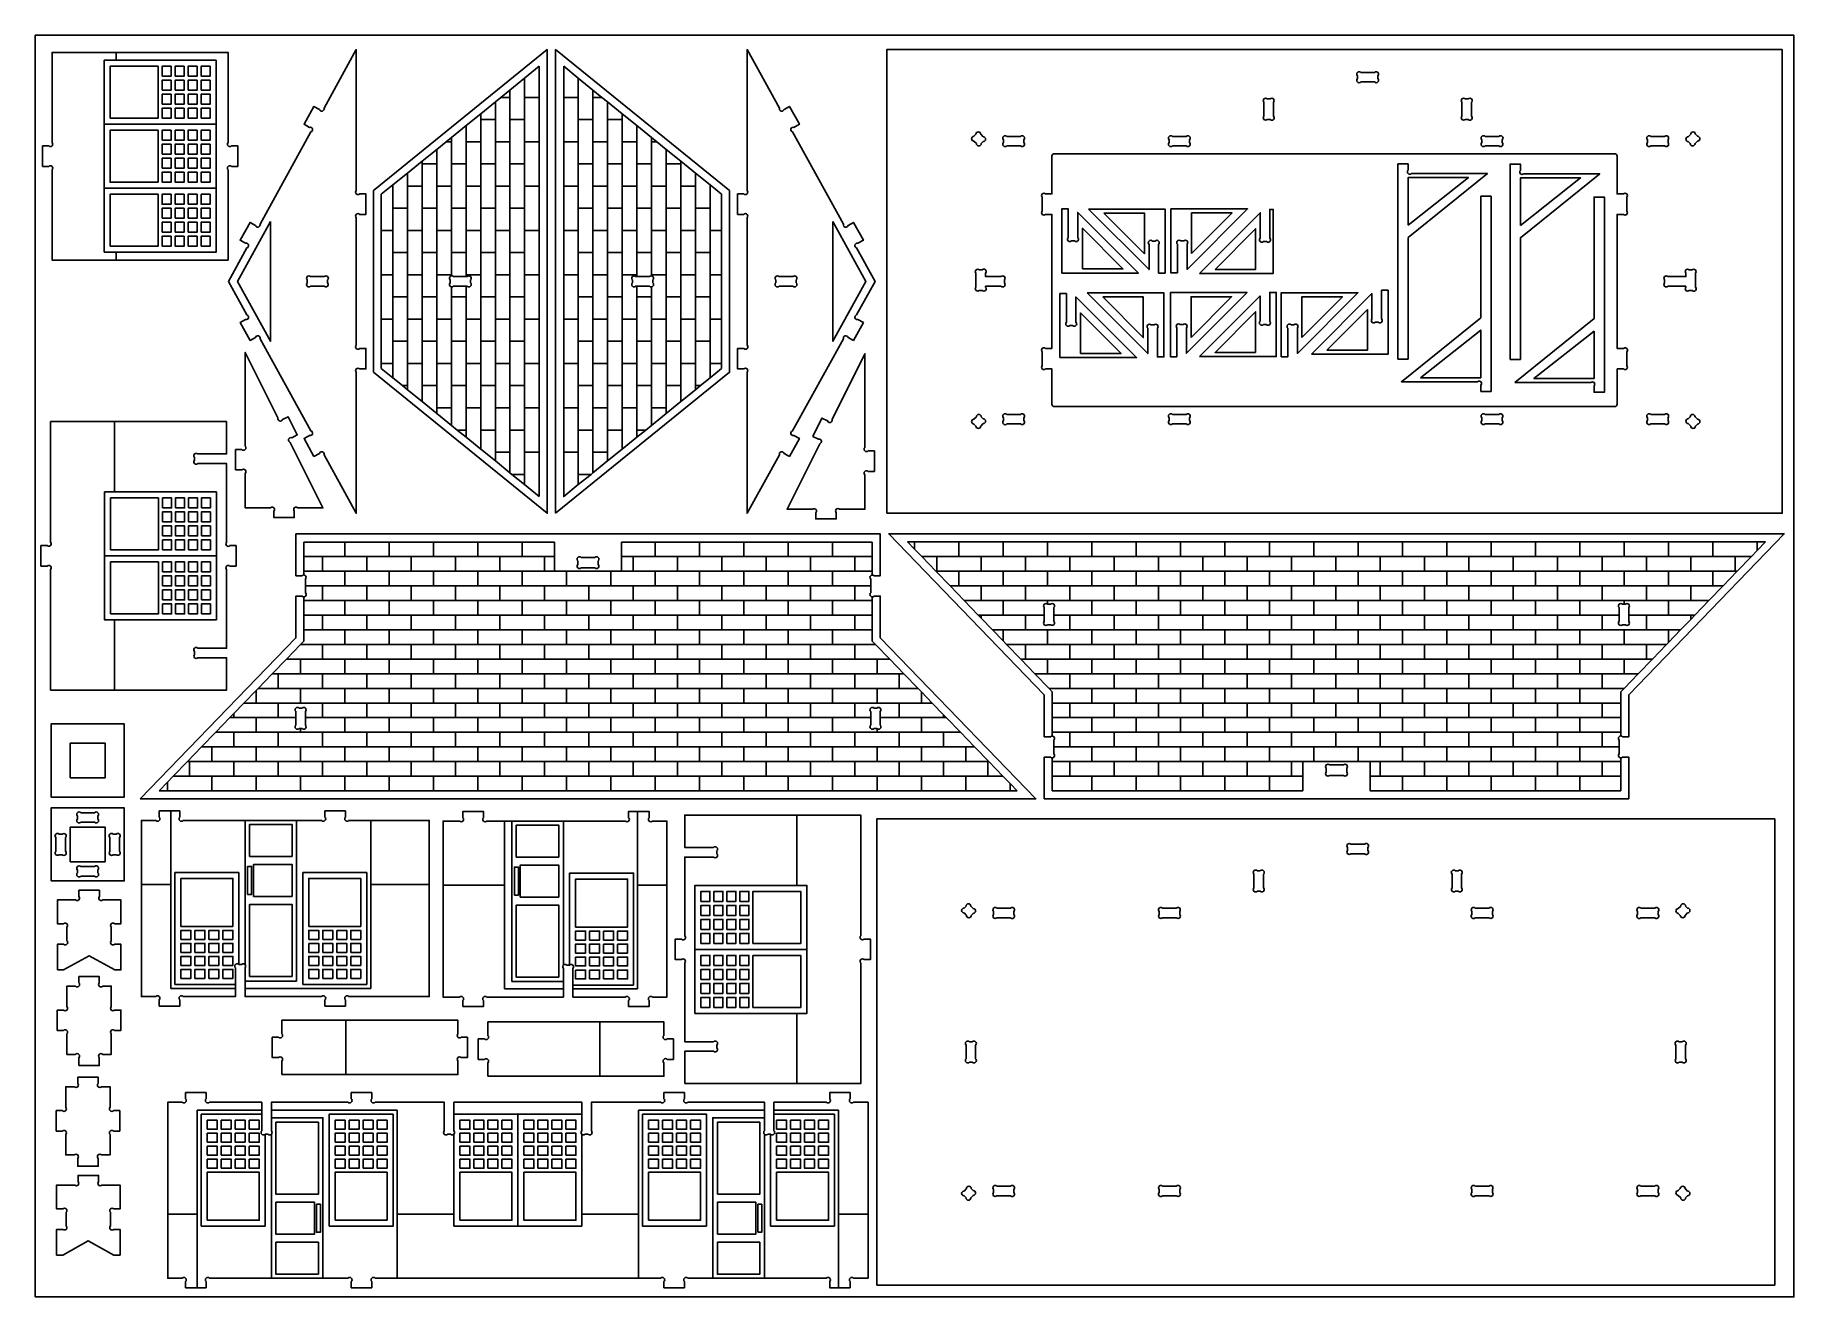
# Model space of a CAD drawing. Extents: x -49 to 501, y -237 to 158.
import ezdxf

# ---------------------------------------------------------------- set-up
doc = ezdxf.new("R2010")
doc.units = 0
doc.header["$MEASUREMENT"] = 0
doc.layers.get('0').update_dxf_attribs({"linetype": 'CONTINUOUS'})
doc.layers.add('ENGRAVING', color=1, linetype='CONTINUOUS')

msp = doc.modelspace()

# ---------------------------------------------------------------- linework, layer by layer
for points in [[(-49.36, -237.19), (-49.36, 157.77), (501.15, 157.77), (501.15, -237.19)], [(56.49, 52.23), (56.49, 109.14), (110.94, 153.28), (110.94, 8.1)], [(113.56, 8.1), (113.56, 153.28), (168.01, 109.14), (168.01, 52.23)], [(217.19, 8.1), (497.54, 8.1), (497.54, 153.28), (217.19, 153.28)], [(-25.91, 131.77), (-10.89, 131.77), (-10.89, 148.04), (-25.91, 148.04)], [(-9.64, 144.91), (-9.64, 148.04), (-6.83, 148.04), (-6.83, 144.91)], [(-9.64, 140.53), (-9.64, 143.66), (-6.83, 143.66), (-6.83, 140.53)], [(-5.57, 144.91), (-5.57, 148.04), (-2.76, 148.04), (-2.76, 144.91)], [(-5.57, 140.53), (-5.57, 143.66), (-2.76, 143.66), (-2.76, 140.53)], [(-1.51, 144.91), (-1.51, 148.04), (1.31, 148.04), (1.31, 144.91)], [(-1.51, 140.53), (-1.51, 143.66), (1.31, 143.66), (1.31, 140.53)], [(2.56, 144.91), (2.56, 148.04), (5.38, 148.04), (5.38, 144.91)], [(2.56, 140.53), (2.56, 143.66), (5.38, 143.66), (5.38, 140.53)], [(-9.64, 136.15), (-9.64, 139.28), (-6.83, 139.28), (-6.83, 136.15)], [(-5.57, 136.15), (-5.57, 139.28), (-2.76, 139.28), (-2.76, 136.15)], [(-1.51, 136.15), (-1.51, 139.28), (1.31, 139.28), (1.31, 136.15)], [(2.56, 136.15), (2.56, 139.28), (5.38, 139.28), (5.38, 136.15)], [(-9.64, 131.77), (-9.64, 134.9), (-6.83, 134.9), (-6.83, 131.77)], [(-5.57, 131.77), (-5.57, 134.9), (-2.76, 134.9), (-2.76, 131.77)], [(-1.51, 131.77), (-1.51, 134.9), (1.31, 134.9), (1.31, 131.77)], [(2.56, 131.77), (2.56, 134.9), (5.38, 134.9), (5.38, 131.77)], [(-10.89, 111.75), (-10.89, 128.02), (-25.91, 128.02), (-25.91, 111.75)], [(-9.64, 124.89), (-9.64, 128.02), (-6.83, 128.02), (-6.83, 124.89)], [(-5.57, 128.02), (-2.76, 128.02), (-2.76, 124.89), (-5.57, 124.89)], [(-1.51, 124.89), (-1.51, 128.02), (1.31, 128.02), (1.31, 124.89)], [(2.56, 124.89), (2.56, 128.02), (5.38, 128.02), (5.38, 124.89)], [(-9.64, 120.51), (-9.64, 123.64), (-6.83, 123.64), (-6.83, 120.51)], [(-5.57, 120.51), (-5.57, 123.64), (-2.76, 123.64), (-2.76, 120.51)], [(-1.51, 120.51), (-1.51, 123.64), (1.31, 123.64), (1.31, 120.51)], [(2.56, 120.51), (2.56, 123.64), (5.38, 123.64), (5.38, 120.51)], [(-9.64, 116.13), (-9.64, 119.26), (-6.83, 119.26), (-6.83, 116.13)], [(-5.57, 116.13), (-5.57, 119.26), (-2.76, 119.26), (-2.76, 116.13)], [(-1.51, 116.13), (-1.51, 119.26), (1.31, 119.26), (1.31, 116.13)], [(2.56, 116.13), (2.56, 119.26), (5.38, 119.26), (5.38, 116.13)], [(-9.64, 111.75), (-9.64, 114.87), (-6.83, 114.87), (-6.83, 111.75)], [(-5.57, 111.75), (-5.57, 114.87), (-2.76, 114.87), (-2.76, 111.75)], [(-1.51, 111.75), (-1.51, 114.87), (1.31, 114.87), (1.31, 111.75)], [(2.56, 111.75), (2.56, 114.87), (5.38, 114.87), (5.38, 111.75)], [(380.4, 98.28), (399.26, 113.17), (380.4, 113.17)], [(415.55, 98.22), (434.41, 113.11), (415.55, 113.11)], [(-25.91, 91.72), (-25.91, 107.99), (-10.89, 107.99), (-10.89, 91.72)], [(-6.83, 107.99), (-6.83, 104.86), (-9.64, 104.86), (-9.64, 107.99)], [(-5.57, 104.86), (-5.57, 107.99), (-2.76, 107.99), (-2.76, 104.86)], [(-1.51, 104.86), (-1.51, 107.99), (1.31, 107.99), (1.31, 104.86)], [(2.56, 107.99), (5.38, 107.99), (5.38, 104.86), (2.56, 104.86)], [(-9.64, 100.48), (-9.64, 103.61), (-6.83, 103.61), (-6.83, 100.48)], [(-9.64, 96.1), (-9.64, 99.23), (-6.83, 99.23), (-6.83, 96.1)], [(-5.57, 100.48), (-5.57, 103.61), (-2.76, 103.61), (-2.76, 100.48)], [(-5.57, 96.1), (-5.57, 99.23), (-2.76, 99.23), (-2.76, 96.1)], [(-1.51, 100.48), (-1.51, 103.61), (1.31, 103.61), (1.31, 100.48)], [(-1.51, 96.1), (-1.51, 99.23), (1.31, 99.23), (1.31, 96.1)], [(2.56, 100.48), (2.56, 103.61), (5.38, 103.61), (5.38, 100.48)], [(2.56, 96.1), (2.56, 99.23), (5.38, 99.23), (5.38, 96.1)], [(285.19, 102.07), (297.86, 102.07), (297.86, 89.34)], [(312.65, 89.39), (325.32, 102.12), (312.65, 102.12)], [(-9.64, 91.72), (-9.64, 94.85), (-6.83, 94.85), (-6.83, 91.72)], [(-5.57, 91.72), (-5.57, 94.85), (-2.76, 94.85), (-2.76, 91.72)], [(-1.51, 91.72), (-1.51, 94.85), (1.31, 94.85), (1.31, 91.72)], [(2.56, 91.72), (2.56, 94.85), (5.38, 94.85), (5.38, 91.72)], [(278.44, 84.6), (278.44, 97.33), (291.11, 84.6)], [(320, 84.46), (332.67, 84.46), (332.67, 97.19)], [(284.83, 75.81), (297.5, 75.81), (297.5, 63.08)], [(312.46, 63.16), (325.13, 75.89), (312.46, 75.89)], [(347.18, 63.13), (359.85, 75.86), (347.18, 75.86)], [(354.99, 59.16), (367.66, 59.16), (367.66, 71.89)], [(277.87, 58.1), (277.87, 70.83), (290.54, 58.1)], [(332.65, 58.45), (332.65, 71.18), (319.98, 58.45)], [(384.31, 50.54), (403.17, 50.54), (403.17, 65.43)], [(438.63, 65.16), (419.77, 50.27), (438.63, 50.27)], [(-25.77, 12.92), (-25.77, -3.35), (-10.76, -3.35), (-10.76, 12.92)], [(-9.5, 9.79), (-9.5, 12.92), (-6.69, 12.92), (-6.69, 9.79)], [(-5.44, 9.79), (-5.44, 12.92), (-2.62, 12.92), (-2.62, 9.79)], [(-1.37, 9.79), (-1.37, 12.92), (1.45, 12.92), (1.45, 9.79)], [(2.7, 9.79), (2.7, 12.92), (5.51, 12.92), (5.51, 9.79)], [(-9.5, 5.41), (-9.5, 8.54), (-6.69, 8.54), (-6.69, 5.41)], [(-5.44, 5.41), (-5.44, 8.54), (-2.62, 8.54), (-2.62, 5.41)], [(-1.37, 5.41), (-1.37, 8.54), (1.45, 8.54), (1.45, 5.41)], [(2.7, 5.41), (2.7, 8.54), (5.51, 8.54), (5.51, 5.41)], [(-9.5, 1.03), (-9.5, 4.15), (-6.69, 4.15), (-6.69, 1.03)], [(-5.44, 1.03), (-5.44, 4.15), (-2.62, 4.15), (-2.62, 1.03)], [(-1.37, 1.03), (-1.37, 4.15), (1.45, 4.15), (1.45, 1.03)], [(2.7, 1.03), (2.7, 4.15), (5.51, 4.15), (5.51, 1.03)], [(-9.5, -3.35), (-9.5, -0.23), (-6.69, -0.23), (-6.69, -3.35)], [(-5.44, -3.35), (-5.44, -0.23), (-2.62, -0.23), (-2.62, -3.35)], [(-1.37, -3.35), (-1.37, -0.23), (1.45, -0.23), (1.45, -3.35)], [(2.7, -3.35), (2.7, -0.23), (5.51, -0.23), (5.51, -3.35)], [(-25.77, -23.38), (-25.77, -7.11), (-10.76, -7.11), (-10.76, -23.38)], [(-9.5, -10.24), (-9.5, -7.11), (-6.69, -7.11), (-6.69, -10.24)], [(-5.44, -10.24), (-5.44, -7.11), (-2.62, -7.11), (-2.62, -10.24)], [(-1.37, -10.24), (-1.37, -7.11), (1.45, -7.11), (1.45, -10.24)], [(2.7, -10.24), (2.7, -7.11), (5.51, -7.11), (5.51, -10.24)], [(-9.5, -14.62), (-9.5, -11.49), (-6.69, -11.49), (-6.69, -14.62)], [(-9.5, -19), (-9.5, -15.87), (-6.69, -15.87), (-6.69, -19)], [(-5.44, -14.62), (-5.44, -11.49), (-2.62, -11.49), (-2.62, -14.62)], [(-5.44, -19), (-5.44, -15.87), (-2.62, -15.87), (-2.62, -19)], [(-1.37, -14.62), (-1.37, -11.49), (1.45, -11.49), (1.45, -14.62)], [(-1.37, -19), (-1.37, -15.87), (1.45, -15.87), (1.45, -19)], [(2.7, -14.62), (2.7, -11.49), (5.51, -11.49), (5.51, -14.62)], [(2.7, -19), (2.7, -15.87), (5.51, -15.87), (5.51, -19)], [(-9.5, -23.38), (-9.5, -20.25), (-6.69, -20.25), (-6.69, -23.38)], [(-5.44, -23.38), (-5.44, -20.25), (-2.62, -20.25), (-2.62, -23.38)], [(-1.37, -23.38), (-1.37, -20.25), (1.45, -20.25), (1.45, -23.38)], [(2.7, -23.38), (2.7, -20.25), (5.51, -20.25), (5.51, -23.38)], [(-44.37, -80.73), (-21.48, -80.73), (-21.48, -57.85), (-44.37, -57.85)], [(-38.37, -74.73), (-38.37, -63.85), (-27.48, -63.85), (-27.48, -74.73)], [(-44.37, -107.01), (-21.48, -107.01), (-21.48, -84.13), (-44.37, -84.13)], [(214.08, -233.51), (214.08, -87.56), (495.2, -87.56), (495.2, -233.51)], [(-38.37, -101.01), (-38.37, -90.13), (-27.48, -90.13), (-27.48, -101.01)], [(-3.76, -121.24), (12.51, -121.24), (12.51, -106.22), (-3.76, -106.22)], [(36.29, -121.24), (52.56, -121.24), (52.56, -106.22), (36.29, -106.22)], [(119.79, -121.42), (136.06, -121.42), (136.06, -106.4), (119.79, -106.4)], [(159.02, -113.4), (159.02, -110.27), (161.84, -110.27), (161.84, -113.4)], [(159.02, -117.78), (159.02, -114.65), (161.84, -114.65), (161.84, -117.78)], [(163.09, -113.4), (163.09, -110.27), (165.9, -110.27), (165.9, -113.4)], [(163.09, -117.78), (163.09, -114.65), (165.9, -114.65), (165.9, -117.78)], [(167.16, -113.4), (167.16, -110.27), (169.97, -110.27), (169.97, -113.4)], [(167.16, -117.78), (167.16, -114.65), (169.97, -114.65), (169.97, -117.78)], [(171.22, -113.4), (171.22, -110.27), (174.04, -110.27), (174.04, -113.4)], [(171.22, -117.78), (171.22, -114.65), (174.04, -114.65), (174.04, -117.78)], [(175.29, -126.54), (175.29, -110.27), (190.31, -110.27), (190.31, -126.54)], [(159.02, -122.16), (159.02, -119.03), (161.84, -119.03), (161.84, -122.16)], [(163.09, -122.16), (163.09, -119.03), (165.9, -119.03), (165.9, -122.16)], [(167.16, -122.16), (167.16, -119.03), (169.97, -119.03), (169.97, -122.16)], [(171.22, -122.16), (171.22, -119.03), (174.04, -119.03), (174.04, -122.16)], [(-3.76, -125.31), (-0.63, -125.31), (-0.63, -122.49), (-3.76, -122.49)], [(-3.76, -129.37), (-0.63, -129.37), (-0.63, -126.56), (-3.76, -126.56)], [(0.62, -125.31), (3.75, -125.31), (3.75, -122.49), (0.62, -122.49)], [(0.62, -129.37), (3.75, -129.37), (3.75, -126.56), (0.62, -126.56)], [(5, -125.31), (8.13, -125.31), (8.13, -122.49), (5, -122.49)], [(5, -129.37), (8.13, -129.37), (8.13, -126.56), (5, -126.56)], [(9.38, -125.31), (12.51, -125.31), (12.51, -122.49), (9.38, -122.49)], [(9.38, -129.37), (12.51, -129.37), (12.51, -126.56), (9.38, -126.56)], [(36.29, -125.31), (39.42, -125.31), (39.42, -122.49), (36.29, -122.49)], [(36.29, -126.56), (36.29, -129.37), (39.42, -129.37), (39.42, -126.56)], [(40.67, -125.31), (43.8, -125.31), (43.8, -122.49), (40.67, -122.49)], [(40.67, -129.37), (43.8, -129.37), (43.8, -126.56), (40.67, -126.56)], [(45.05, -122.49), (45.05, -125.31), (48.18, -125.31), (48.18, -122.49)], [(45.05, -129.37), (48.18, -129.37), (48.18, -126.56), (45.05, -126.56)], [(49.43, -125.31), (52.56, -125.31), (52.56, -122.49), (49.43, -122.49)], [(49.43, -129.37), (52.56, -129.37), (52.56, -126.56), (49.43, -126.56)], [(119.79, -125.49), (122.92, -125.49), (122.92, -122.67), (119.79, -122.67)], [(124.17, -125.49), (127.3, -125.49), (127.3, -122.67), (124.17, -122.67)], [(128.55, -122.67), (128.55, -125.49), (131.68, -125.49), (131.68, -122.67)], [(136.06, -125.49), (136.06, -122.67), (132.93, -122.67), (132.93, -125.49)], [(159.02, -126.54), (159.02, -123.41), (161.84, -123.41), (161.84, -126.54)], [(163.09, -126.54), (163.09, -123.41), (165.9, -123.41), (165.9, -126.54)], [(167.16, -126.54), (167.16, -123.41), (169.97, -123.41), (169.97, -126.54)], [(171.22, -126.54), (171.22, -123.41), (174.04, -123.41), (174.04, -126.54)], [(-3.76, -133.44), (-0.63, -133.44), (-0.63, -130.63), (-3.76, -130.63)], [(0.62, -133.44), (3.75, -133.44), (3.75, -130.63), (0.62, -130.63)], [(5, -133.44), (8.13, -133.44), (8.13, -130.63), (5, -130.63)], [(9.38, -133.44), (9.38, -130.63), (12.51, -130.63), (12.51, -133.44)], [(36.29, -133.44), (39.42, -133.44), (39.42, -130.63), (36.29, -130.63)], [(40.67, -133.44), (43.8, -133.44), (43.8, -130.63), (40.67, -130.63)], [(45.05, -133.44), (48.18, -133.44), (48.18, -130.63), (45.05, -130.63)], [(49.43, -130.63), (49.43, -133.44), (52.56, -133.44), (52.56, -130.63)], [(119.79, -129.56), (122.92, -129.56), (122.92, -126.74), (119.79, -126.74)], [(119.79, -130.81), (119.79, -133.62), (122.92, -133.62), (122.92, -130.81)], [(124.17, -129.56), (127.3, -129.56), (127.3, -126.74), (124.17, -126.74)], [(124.17, -133.62), (127.3, -133.62), (127.3, -130.81), (124.17, -130.81)], [(128.55, -126.74), (128.55, -129.56), (131.68, -129.56), (131.68, -126.74)], [(128.55, -133.62), (131.68, -133.62), (131.68, -130.81), (128.55, -130.81)], [(132.93, -126.74), (132.93, -129.56), (136.06, -129.56), (136.06, -126.74)], [(132.93, -133.62), (136.06, -133.62), (136.06, -130.81), (132.93, -130.81)], [(159.02, -133.43), (159.02, -130.3), (161.84, -130.3), (161.84, -133.43)], [(163.09, -133.43), (163.09, -130.3), (165.9, -130.3), (165.9, -133.43)], [(167.16, -133.43), (167.16, -130.3), (169.97, -130.3), (169.97, -133.43)], [(171.22, -133.43), (171.22, -130.3), (174.04, -130.3), (174.04, -133.43)], [(175.29, -130.3), (175.29, -146.57), (190.31, -146.57), (190.31, -130.3)], [(-3.76, -137.51), (-0.63, -137.51), (-0.63, -134.69), (-3.76, -134.69)], [(0.62, -137.51), (3.75, -137.51), (3.75, -134.69), (0.62, -134.69)], [(5, -137.51), (8.13, -137.51), (8.13, -134.69), (5, -134.69)], [(9.38, -137.51), (12.51, -137.51), (12.51, -134.69), (9.38, -134.69)], [(36.29, -137.51), (39.42, -137.51), (39.42, -134.69), (36.29, -134.69)], [(40.67, -137.51), (43.8, -137.51), (43.8, -134.69), (40.67, -134.69)], [(45.05, -137.51), (48.18, -137.51), (48.18, -134.69), (45.05, -134.69)], [(49.43, -137.51), (52.56, -137.51), (52.56, -134.69), (49.43, -134.69)], [(119.79, -134.88), (119.79, -137.69), (122.92, -137.69), (122.92, -134.88)], [(124.17, -137.69), (127.3, -137.69), (127.3, -134.88), (124.17, -134.88)], [(128.55, -137.69), (131.68, -137.69), (131.68, -134.88), (128.55, -134.88)], [(132.93, -137.69), (136.06, -137.69), (136.06, -134.88), (132.93, -134.88)], [(159.02, -137.81), (159.02, -134.68), (161.84, -134.68), (161.84, -137.81)], [(163.09, -137.81), (163.09, -134.68), (165.9, -134.68), (165.9, -137.81)], [(167.16, -137.81), (167.16, -134.68), (169.97, -134.68), (169.97, -137.81)], [(171.22, -137.81), (171.22, -134.68), (174.04, -134.68), (174.04, -137.81)], [(159.02, -142.19), (159.02, -139.06), (161.84, -139.06), (161.84, -142.19)], [(163.09, -142.19), (163.09, -139.06), (165.9, -139.06), (165.9, -142.19)], [(167.16, -142.19), (167.16, -139.06), (169.97, -139.06), (169.97, -142.19)], [(171.22, -142.19), (171.22, -139.06), (174.04, -139.06), (174.04, -142.19)], [(159.02, -146.57), (159.02, -143.44), (161.84, -143.44), (161.84, -146.57)], [(163.09, -146.57), (163.09, -143.44), (165.9, -143.44), (165.9, -146.57)], [(167.16, -146.57), (167.16, -143.44), (169.97, -143.44), (169.97, -146.57)], [(171.22, -146.57), (171.22, -143.44), (174.04, -143.44), (174.04, -146.57)], [(7.62, -181.91), (4.49, -181.91), (4.49, -184.73), (7.62, -184.73)], [(4.49, -188.8), (7.62, -188.8), (7.62, -185.98), (4.49, -185.98)], [(12, -184.73), (12, -181.91), (8.87, -181.91), (8.87, -184.73)], [(8.87, -188.8), (12, -188.8), (12, -185.98), (8.87, -185.98)], [(13.25, -184.73), (16.38, -184.73), (16.38, -181.91), (13.25, -181.91)], [(16.38, -188.8), (16.38, -185.98), (13.25, -185.98), (13.25, -188.8)], [(17.63, -184.73), (20.76, -184.73), (20.76, -181.91), (17.63, -181.91)], [(17.63, -188.8), (20.76, -188.8), (20.76, -185.98), (17.63, -185.98)], [(44.54, -181.91), (44.54, -184.73), (47.67, -184.73), (47.67, -181.91)], [(44.54, -188.8), (47.67, -188.8), (47.67, -185.98), (44.54, -185.98)], [(48.92, -181.91), (48.92, -184.73), (52.05, -184.73), (52.05, -181.91)], [(48.92, -188.8), (52.05, -188.8), (52.05, -185.98), (48.92, -185.98)], [(53.3, -184.73), (56.43, -184.73), (56.43, -181.91), (53.3, -181.91)], [(53.3, -188.8), (56.43, -188.8), (56.43, -185.98), (53.3, -185.98)], [(57.68, -184.73), (60.81, -184.73), (60.81, -181.91), (57.68, -181.91)], [(57.68, -188.8), (60.81, -188.8), (60.81, -185.98), (57.68, -185.98)], [(83.59, -184.73), (86.72, -184.73), (86.72, -181.91), (83.59, -181.91)], [(83.59, -188.8), (86.72, -188.8), (86.72, -185.98), (83.59, -185.98)], [(87.97, -184.73), (91.1, -184.73), (91.1, -181.91), (87.97, -181.91)], [(87.97, -188.8), (91.1, -188.8), (91.1, -185.98), (87.97, -185.98)], [(92.35, -184.73), (95.48, -184.73), (95.48, -181.91), (92.35, -181.91)], [(92.35, -188.8), (95.48, -188.8), (95.48, -185.98), (92.35, -185.98)], [(96.73, -184.73), (99.86, -184.73), (99.86, -181.91), (96.73, -181.91)], [(96.73, -188.8), (99.86, -188.8), (99.86, -185.98), (96.73, -185.98)], [(103.62, -184.73), (106.75, -184.73), (106.75, -181.91), (103.62, -181.91)], [(103.62, -188.8), (106.75, -188.8), (106.75, -185.98), (103.62, -185.98)], [(108, -184.73), (111.13, -184.73), (111.13, -181.91), (108, -181.91)], [(108, -188.8), (111.13, -188.8), (111.13, -185.98), (108, -185.98)], [(112.38, -184.73), (115.51, -184.73), (115.51, -181.91), (112.38, -181.91)], [(112.38, -188.8), (115.51, -188.8), (115.51, -185.98), (112.38, -185.98)], [(116.76, -184.73), (119.89, -184.73), (119.89, -181.91), (116.76, -181.91)], [(116.76, -188.8), (119.89, -188.8), (119.89, -185.98), (116.76, -185.98)], [(142.67, -184.73), (145.8, -184.73), (145.8, -181.91), (142.67, -181.91)], [(142.67, -188.8), (145.8, -188.8), (145.8, -185.98), (142.67, -185.98)], [(147.05, -184.73), (150.18, -184.73), (150.18, -181.91), (147.05, -181.91)], [(147.05, -185.98), (147.05, -188.8), (150.18, -188.8), (150.18, -185.98)], [(151.43, -184.73), (154.56, -184.73), (154.56, -181.91), (151.43, -181.91)], [(151.43, -188.8), (154.56, -188.8), (154.56, -185.98), (151.43, -185.98)], [(155.81, -184.73), (158.94, -184.73), (158.94, -181.91), (155.81, -181.91)], [(155.81, -188.8), (158.94, -188.8), (158.94, -185.98), (155.81, -185.98)], [(182.72, -184.73), (185.85, -184.73), (185.85, -181.91), (182.72, -181.91)], [(182.72, -188.8), (185.85, -188.8), (185.85, -185.98), (182.72, -185.98)], [(187.1, -184.73), (190.23, -184.73), (190.23, -181.91), (187.1, -181.91)], [(187.1, -188.8), (190.23, -188.8), (190.23, -185.98), (187.1, -185.98)], [(191.48, -184.73), (194.61, -184.73), (194.61, -181.91), (191.48, -181.91)], [(191.48, -188.8), (194.61, -188.8), (194.61, -185.98), (191.48, -185.98)], [(195.86, -184.73), (198.99, -184.73), (198.99, -181.91), (195.86, -181.91)], [(195.86, -188.8), (198.99, -188.8), (198.99, -185.98), (195.86, -185.98)], [(4.49, -192.86), (7.62, -192.86), (7.62, -190.05), (4.49, -190.05)], [(8.87, -192.86), (12, -192.86), (12, -190.05), (8.87, -190.05)], [(13.25, -190.05), (13.25, -192.86), (16.38, -192.86), (16.38, -190.05)], [(17.63, -190.05), (17.63, -192.86), (20.76, -192.86), (20.76, -190.05)], [(44.54, -192.86), (47.67, -192.86), (47.67, -190.05), (44.54, -190.05)], [(48.92, -192.86), (52.05, -192.86), (52.05, -190.05), (48.92, -190.05)], [(53.3, -190.05), (53.3, -192.86), (56.43, -192.86), (56.43, -190.05)], [(57.68, -192.86), (60.81, -192.86), (60.81, -190.05), (57.68, -190.05)], [(83.59, -192.86), (86.72, -192.86), (86.72, -190.05), (83.59, -190.05)], [(87.97, -192.86), (91.1, -192.86), (91.1, -190.05), (87.97, -190.05)], [(92.35, -192.86), (95.48, -192.86), (95.48, -190.05), (92.35, -190.05)], [(96.73, -192.86), (99.86, -192.86), (99.86, -190.05), (96.73, -190.05)], [(103.62, -192.86), (106.75, -192.86), (106.75, -190.05), (103.62, -190.05)], [(108, -190.05), (108, -192.86), (111.13, -192.86), (111.13, -190.05)], [(112.38, -192.86), (115.51, -192.86), (115.51, -190.05), (112.38, -190.05)], [(116.76, -192.86), (119.89, -192.86), (119.89, -190.05), (116.76, -190.05)], [(142.67, -192.86), (145.8, -192.86), (145.8, -190.05), (142.67, -190.05)], [(147.05, -192.86), (150.18, -192.86), (150.18, -190.05), (147.05, -190.05)], [(151.43, -192.86), (154.56, -192.86), (154.56, -190.05), (151.43, -190.05)], [(155.81, -192.86), (158.94, -192.86), (158.94, -190.05), (155.81, -190.05)], [(182.72, -192.86), (185.85, -192.86), (185.85, -190.05), (182.72, -190.05)], [(190.23, -192.86), (190.23, -190.05), (187.1, -190.05), (187.1, -192.86)], [(191.48, -192.86), (194.61, -192.86), (194.61, -190.05), (191.48, -190.05)], [(195.86, -192.86), (198.99, -192.86), (198.99, -190.05), (195.86, -190.05)], [(4.49, -196.93), (7.62, -196.93), (7.62, -194.12), (4.49, -194.12)], [(4.49, -213.2), (20.76, -213.2), (20.76, -198.18), (4.49, -198.18)], [(8.87, -196.93), (12, -196.93), (12, -194.12), (8.87, -194.12)], [(13.25, -196.93), (16.38, -196.93), (16.38, -194.12), (13.25, -194.12)], [(17.63, -196.93), (20.76, -196.93), (20.76, -194.12), (17.63, -194.12)], [(44.54, -196.93), (47.67, -196.93), (47.67, -194.12), (44.54, -194.12)], [(44.54, -213.2), (60.81, -213.2), (60.81, -198.18), (44.54, -198.18)], [(48.92, -196.93), (52.05, -196.93), (52.05, -194.12), (48.92, -194.12)], [(53.3, -196.93), (56.43, -196.93), (56.43, -194.12), (53.3, -194.12)], [(57.68, -196.93), (60.81, -196.93), (60.81, -194.12), (57.68, -194.12)], [(83.59, -196.93), (86.72, -196.93), (86.72, -194.12), (83.59, -194.12)], [(83.59, -213.2), (99.86, -213.2), (99.86, -198.18), (83.59, -198.18)], [(87.97, -196.93), (91.1, -196.93), (91.1, -194.12), (87.97, -194.12)], [(92.35, -196.93), (95.48, -196.93), (95.48, -194.12), (92.35, -194.12)], [(96.73, -196.93), (99.86, -196.93), (99.86, -194.12), (96.73, -194.12)], [(103.62, -196.93), (106.75, -196.93), (106.75, -194.12), (103.62, -194.12)], [(103.62, -198.18), (119.89, -198.18), (119.89, -213.2), (103.62, -213.2)], [(108, -196.93), (111.13, -196.93), (111.13, -194.12), (108, -194.12)], [(112.38, -196.93), (115.51, -196.93), (115.51, -194.12), (112.38, -194.12)], [(116.76, -196.93), (119.89, -196.93), (119.89, -194.12), (116.76, -194.12)], [(142.67, -196.93), (145.8, -196.93), (145.8, -194.12), (142.67, -194.12)], [(142.67, -213.2), (158.94, -213.2), (158.94, -198.18), (142.67, -198.18)], [(147.05, -196.93), (150.18, -196.93), (150.18, -194.12), (147.05, -194.12)], [(151.43, -196.93), (154.56, -196.93), (154.56, -194.12), (151.43, -194.12)], [(155.81, -196.93), (158.94, -196.93), (158.94, -194.12), (155.81, -194.12)], [(182.72, -196.93), (185.85, -196.93), (185.85, -194.12), (182.72, -194.12)], [(182.72, -213.2), (198.99, -213.2), (198.99, -198.18), (182.72, -198.18)], [(187.1, -196.93), (190.23, -196.93), (190.23, -194.12), (187.1, -194.12)], [(194.61, -196.93), (194.61, -194.12), (191.48, -194.12), (191.48, -196.93)], [(195.86, -196.93), (198.99, -196.93), (198.99, -194.12), (195.86, -194.12)]]:
    msp.add_lwpolyline(points, close=True)
for points in [[(-47.06, 116.68), (-45.12, 116.68, -1), (-44.06, 115.62), (-44.06, 87.38), (-24.03, 87.38), (11.04, 87.38), (11.04, 115.62, -1), (12.1, 116.68), (14.04, 116.68), (14.04, 123.09), (12.1, 123.09, -1), (11.04, 124.15), (11.04, 152.38), (-24.03, 152.38), (-44.06, 152.38), (-44.06, 124.15, -1), (-45.12, 123.09), (-47.06, 123.09)], [(37.91, 25.91), (39.61, 26.85, -1), (41.05, 26.43), (51.16, 8.1), (51.16, 52.23, -1), (52.22, 53.29), (54.16, 53.29), (54.16, 59.69), (52.22, 59.69, -1), (51.16, 60.76), (51.16, 100.62, -1), (52.22, 101.68), (54.16, 101.68), (54.16, 108.09), (52.22, 108.09, -1), (51.16, 109.15), (51.16, 153.28), (41.05, 134.95, -1), (39.61, 134.53), (37.91, 135.47), (34.81, 129.86), (36.51, 128.92, -1), (36.93, 127.48), (21.02, 98.65, -1), (19.58, 98.23), (17.89, 99.17), (14.79, 93.56), (16.49, 92.62, -1), (16.9, 91.18), (11.11, 80.69), (16.9, 70.19, -1), (16.49, 68.75), (14.79, 67.82), (17.89, 62.2), (19.58, 63.14, -1), (21.02, 62.72), (36.93, 33.9, -1), (36.51, 32.46), (34.81, 31.52)], [(186.76, 25.91), (185.06, 26.85, 1), (183.62, 26.43), (173.5, 8.1), (173.5, 52.23, 1), (172.44, 53.29), (170.5, 53.29), (170.5, 59.69), (172.44, 59.69, 1), (173.5, 60.76), (173.5, 100.62, 1), (172.44, 101.68), (170.5, 101.68), (170.5, 108.09), (172.44, 108.09, 1), (173.5, 109.15), (173.5, 153.28), (183.62, 134.95, 1), (185.06, 134.53), (186.76, 135.47), (189.85, 129.86), (188.15, 128.92, 1), (187.74, 127.48), (203.64, 98.65, 1), (205.08, 98.23), (206.78, 99.17), (209.88, 93.56), (208.18, 92.62, 1), (207.76, 91.18), (213.55, 80.69), (207.76, 70.19, 1), (208.18, 68.75), (209.88, 67.82), (206.78, 62.2), (205.08, 63.14, 1), (203.64, 62.72), (187.74, 33.9, 1), (188.15, 32.46), (189.85, 31.52)], [(365.62, 143.12), (369.9, 143.12, 1), (370.96, 144.18), (370.96, 145.06, 1), (369.9, 146.12), (365.62, 146.12, 1), (364.56, 145.06), (364.56, 144.18, 1)], [(336.32, 137.81), (337.2, 137.81, -1), (338.26, 136.75), (338.26, 132.46, -1), (337.2, 131.4), (336.32, 131.4, -1), (335.26, 132.46), (335.26, 136.75, -1)], [(397.26, 132.46), (397.26, 136.75, -1), (398.32, 137.81), (399.2, 137.81, -1), (400.26, 136.75), (400.26, 132.46, -1), (399.2, 131.4), (398.32, 131.4, -1)], [(246.77, 123.84), (247.39, 124.47, 1), (247.39, 125.97), (246.63, 126.73, 1), (245.13, 126.73), (244.51, 126.11, 1), (244.51, 124.61), (245.27, 123.84, 1)], [(470.22, 123.84), (470.99, 124.61, 1), (470.99, 126.11), (470.37, 126.73, 1), (468.87, 126.73), (468.1, 125.97, 1), (468.1, 124.47), (468.72, 123.84, 1)], [(254.8, 126.09), (259.08, 126.09, -1), (260.14, 125.03), (260.14, 124.15, -1), (259.08, 123.09), (254.8, 123.09, -1), (253.74, 124.15), (253.74, 125.03, -1)], [(306.67, 126.09), (310.95, 126.09, -1), (312.01, 125.03), (312.01, 124.15, -1), (310.95, 123.09), (306.67, 123.09, -1), (305.61, 124.15), (305.61, 125.03, -1)], [(404.54, 126.09), (408.83, 126.09, -1), (409.89, 125.03), (409.89, 124.15, -1), (408.83, 123.09), (404.54, 123.09, -1), (403.48, 124.15), (403.48, 125.03, -1)], [(460.7, 126.09), (456.41, 126.09, 1), (455.35, 125.03), (455.35, 124.15, 1), (456.41, 123.09), (460.7, 123.09, 1), (461.76, 124.15), (461.76, 125.03, 1)], [(445.84, 53.29), (445.84, 42.27, -0.414214), (445.09, 41.52), (269.64, 41.52, -0.414214), (268.89, 42.27), (268.89, 53.29), (266.95, 53.29, -1), (265.89, 54.35), (265.89, 58.63, -1), (266.95, 59.69), (268.89, 59.69), (268.89, 101.68), (266.95, 101.68, -1), (265.89, 102.74), (265.89, 107.03, -1), (266.95, 108.09), (268.89, 108.09), (268.89, 119.88, -0.414214), (269.64, 120.63), (445.09, 120.63, -0.414214), (445.84, 119.88), (445.84, 108.09), (447.78, 108.09, -1), (448.84, 107.03), (448.84, 102.74, -1), (447.78, 101.68), (445.84, 101.68), (445.84, 59.69), (447.78, 59.69, -1), (448.84, 58.63), (448.84, 54.35, -1), (447.78, 53.29)], [(377.19, 117.45), (377.19, 56.35), (380.4, 56.35), (380.4, 94.4), (405.25, 114.45), (381.46, 114.45, -1), (380.4, 115.51), (380.4, 117.45)], [(412.34, 56.29), (412.34, 117.39), (415.55, 117.39), (415.55, 115.45, 1), (416.61, 114.39), (440.4, 114.39), (415.55, 94.34), (415.55, 56.29)], [(403.17, 46.26), (403.17, 48.19, 1), (402.11, 49.26), (378.32, 49.26), (403.17, 69.31), (403.17, 107.35), (406.38, 107.35), (406.38, 46.26)], [(413.78, 48.99), (437.57, 48.99, -1), (438.63, 47.93), (438.63, 45.99), (441.84, 45.99), (441.84, 107.09), (438.63, 107.09), (438.63, 69.05)], [(271.97, 83.32), (271.97, 103.37), (274.01, 103.37), (274.01, 94.4, 1), (275.07, 93.34), (275.95, 93.34, 1), (277.01, 94.4), (277.01, 102.3), (295.97, 83.32)], [(280.34, 103.35), (299.3, 84.37), (299.3, 92.27, -1), (300.36, 93.33), (301.24, 93.33, -1), (302.3, 92.27), (302.3, 83.3), (304.34, 83.3), (304.34, 103.35)], [(308.22, 83.35), (308.22, 92.32, -1), (309.28, 93.38), (310.16, 93.38, -1), (311.22, 92.32), (311.22, 84.42), (330.17, 103.4), (306.18, 103.4), (306.18, 83.35)], [(315.15, 83.18), (334.11, 102.17), (334.11, 94.27, 1), (335.17, 93.21), (336.05, 93.21, 1), (337.11, 94.27), (337.11, 103.24), (338.18, 103.24), (338.18, 83.18)], [(254.02, 81.13), (254.02, 80.25, -1), (252.96, 79.19), (248.14, 79.19), (248.14, 78.93, -1), (247.08, 77.87), (246.21, 77.87, -1), (245.14, 78.93), (245.14, 83.22, -1), (246.21, 84.28), (247.08, 84.28, -1), (248.14, 83.22), (248.14, 82.19), (252.96, 82.19, -1)], [(467.35, 79.19), (461.77, 79.19, -1), (460.71, 80.25), (460.71, 81.13, -1), (461.77, 82.19), (467.35, 82.19), (467.35, 83.22, -1), (468.41, 84.28), (469.29, 84.28, -1), (470.35, 83.22), (470.35, 78.93, -1), (469.29, 77.87), (468.41, 77.87, -1), (467.35, 78.93)], [(35.79, 81.13), (35.79, 80.25, 1), (36.85, 79.19), (41.13, 79.19, 1), (42.19, 80.25), (42.19, 81.13, 1), (41.13, 82.19), (36.85, 82.19, 1)], [(85.52, 82.19), (81.57, 82.19, 1), (80.51, 81.13), (80.51, 80.25, 1), (81.57, 79.19), (85.52, 79.19), (85.85, 79.19, 1), (86.92, 80.25), (86.92, 81.13, 1), (85.85, 82.19)], [(143.99, 81.13), (143.99, 80.25, -1), (142.93, 79.19), (138.98, 79.19), (138.64, 79.19, -1), (137.58, 80.25), (137.58, 81.13, -1), (138.64, 82.19), (138.98, 82.19), (142.93, 82.19, -1)], [(183.53, 82.19), (187.82, 82.19, -1), (188.88, 81.13), (188.88, 80.25, -1), (187.82, 79.19), (183.53, 79.19, -1), (182.47, 80.25), (182.47, 81.13, -1)], [(279.97, 77.09), (298.93, 58.11), (298.93, 66, -1), (299.99, 67.06), (300.87, 67.06, -1), (301.93, 66), (301.93, 57.04), (303.97, 57.04), (303.97, 77.09)], [(308.02, 57.12), (308.02, 66.09, -1), (309.08, 67.15), (309.96, 67.15, -1), (311.02, 66.09), (311.02, 58.19), (329.98, 77.18), (305.99, 77.18), (305.99, 57.12)], [(315.13, 57.17), (334.08, 76.16), (334.08, 68.26, 1), (335.14, 67.2), (336.02, 67.2, 1), (337.08, 68.26), (337.08, 77.23), (339.12, 77.23), (339.12, 57.17)], [(344.68, 67.11), (343.8, 67.11, 1), (342.74, 66.05), (342.74, 57.09), (340.7, 57.09), (340.7, 77.14), (364.7, 77.14), (345.74, 58.16), (345.74, 66.05, 1)], [(350.14, 57.88), (369.1, 76.87), (369.1, 68.97, 1), (370.16, 67.91), (371.04, 67.91, 1), (372.1, 68.97), (372.1, 77.94), (374.14, 77.94), (374.14, 57.88)], [(271.4, 56.82), (295.4, 56.82), (276.44, 75.81), (276.44, 67.91, -1), (275.38, 66.85), (274.5, 66.85, -1), (273.44, 67.91), (273.44, 76.87), (271.4, 76.87)], [(13.38, 21.65), (15.32, 21.65, -1), (16.38, 20.59), (16.38, 9.78), (24.29, 9.78, -1), (25.35, 8.72), (25.35, 6.78), (31.76, 6.78), (31.76, 8.72, -1), (32.82, 9.78), (40.73, 9.78), (30.46, 30.31, -1), (30.93, 31.74), (32.67, 32.61), (29.8, 38.34), (28.07, 37.47, -1), (26.64, 37.94), (16.38, 58.48), (16.38, 29.12, -1), (15.32, 28.06), (13.38, 28.06)], [(194.06, 32.17), (195.79, 31.3, -1), (196.26, 29.88), (186, 9.35), (193.91, 9.35, -1), (194.97, 8.29), (194.97, 6.35), (201.38, 6.35), (201.38, 8.29, -1), (202.44, 9.35), (210.35, 9.35), (210.35, 20.16, -1), (211.41, 21.22), (213.35, 21.22), (213.35, 27.62), (211.41, 27.62, -1), (210.35, 28.69), (210.35, 58.05), (200.08, 37.51, -1), (198.66, 37.04), (196.92, 37.9)], [(247.39, 37.68), (246.77, 38.31, 1), (245.27, 38.31), (244.51, 37.54, 1), (244.51, 36.04), (245.13, 35.42, 1), (246.63, 35.42), (247.39, 36.18, 1)], [(254.8, 36.06), (259.08, 36.06, 1), (260.14, 37.12), (260.14, 38, 1), (259.08, 39.06), (254.8, 39.06, 1), (253.74, 38), (253.74, 37.12, 1)], [(306.67, 36.06), (310.95, 36.06, 1), (312.01, 37.12), (312.01, 38, 1), (310.95, 39.06), (306.67, 39.06, 1), (305.61, 38), (305.61, 37.12, 1)], [(408.83, 39.06), (404.54, 39.06, 1), (403.48, 38), (403.48, 37.12, 1), (404.54, 36.06), (408.83, 36.06, 1), (409.89, 37.12), (409.89, 38, 1)], [(460.7, 39.06), (456.41, 39.06, 1), (455.35, 38), (455.35, 37.12, 1), (456.41, 36.06), (460.7, 36.06, 1), (461.76, 37.12), (461.76, 38, 1)], [(468.1, 37.68), (468.72, 38.31, -1), (470.22, 38.31), (470.99, 37.54, -1), (470.99, 36.04), (470.37, 35.42, -1), (468.87, 35.42), (468.1, 36.18, -1)], [(-44.55, -47.25), (-44.55, -9.5, 1), (-45.61, -8.44), (-47.55, -8.44), (-47.55, -2.03), (-45.61, -2.03, 1), (-44.55, -0.97), (-44.55, 36.79), (-24.52, 36.79), (10.55, 36.79), (10.55, 26.66), (1.58, 26.66, 1), (0.52, 25.6), (0.52, 24.72, 1), (1.58, 23.66), (10.55, 23.66), (10.55, -0.97, 1), (11.61, -2.03), (13.55, -2.03), (13.55, -8.44), (11.61, -8.44, 1), (10.55, -9.5), (10.55, -34.13), (1.58, -34.13, 1), (0.52, -35.19), (0.52, -36.07, 1), (1.58, -37.13), (10.55, -37.13), (10.55, -47.25), (-24.52, -47.25)], [(-16.47, -81.29), (263.88, -81.29), (215.18, -30.89), (215.18, -17.84), (213.24, -17.84, -1), (212.18, -16.78), (212.18, -12.49, -1), (213.24, -11.43), (215.18, -11.43), (215.18, 1.62), (32.23, 1.62), (32.23, -11.43), (34.17, -11.43, -1), (35.23, -12.49), (35.23, -16.78, -1), (34.17, -17.84), (32.23, -17.84), (32.23, -30.89)], [(266.52, -81.28), (266.52, -68.24), (268.46, -68.24, 1), (269.52, -67.18), (269.52, -62.89, 1), (268.46, -61.83), (266.52, -61.83), (266.52, -48.78), (217.82, 1.62), (498.17, 1.62), (449.48, -48.78), (449.48, -61.83), (447.54, -61.83, 1), (446.48, -62.89), (446.48, -67.18, 1), (447.54, -68.24), (449.48, -68.24), (449.48, -81.28)], [(126.91, -6.78), (126.91, -7.94, -1), (125.85, -9), (121.56, -9, -1), (120.5, -7.94), (120.5, -6.78, -1), (121.56, -5.72), (125.85, -5.72, -1)], [(266.52, -23.79), (266.52, -21.44, -1), (267.58, -20.38), (268.46, -20.38, -1), (269.52, -21.44), (269.52, -23.79), (269.52, -25.72, -1), (268.46, -26.78), (267.58, -26.78, -1), (266.52, -25.72)], [(449.48, -21.44), (449.48, -25.72, -1), (448.41, -26.78), (447.54, -26.78, -1), (446.48, -25.72), (446.48, -23.79), (446.48, -21.44, -1), (447.54, -20.38), (448.04, -20.38), (448.41, -20.38, -1)], [(35.23, -55.88), (35.23, -58.23, -1), (34.17, -59.29), (33.67, -59.29), (33.29, -59.29, -1), (32.23, -58.23), (32.23, -55.88), (32.23, -53.94, -1), (33.29, -52.88), (34.17, -52.88, -1), (35.23, -53.94)], [(215.18, -55.88), (215.18, -58.23, -1), (214.12, -59.29), (213.24, -59.29, -1), (212.18, -58.23), (212.18, -55.88), (212.18, -53.94, -1), (213.24, -52.88), (214.12, -52.88, -1), (215.18, -53.94)], [(355.86, -70.67), (360.14, -70.67, -1), (361.2, -71.73), (361.2, -72.88, -1), (360.14, -73.94), (355.86, -73.94, -1), (354.8, -72.88), (354.8, -71.73, -1)], [(-35.07, -88.63), (-30.78, -88.63, 1), (-29.72, -87.57), (-29.72, -86.69, 1), (-30.78, -85.63), (-35.07, -85.63, 1), (-36.13, -86.69), (-36.13, -87.57, 1)], [(-10.52, -146.17), (-10.52, -144.23, 1), (-11.58, -143.17), (-16.11, -143.17), (-16.11, -108.1), (-16.11, -88.07), (-11.58, -88.07, 1), (-10.52, -87.01), (-10.52, -85.07), (-6.89, -85.07), (-4.11, -85.07), (-4.11, -87.01, 1), (-3.05, -88.07), (16.32, -88.07), (32.48, -88.07), (40.29, -88.07, 1), (41.35, -87.01), (41.35, -85.07), (47.76, -85.07), (47.76, -87.01, 1), (48.82, -88.07), (55.69, -88.07), (74, -88.07), (74, -143.17), (48.82, -143.17, 1), (47.76, -144.23), (47.76, -146.17), (41.35, -146.17), (41.35, -144.23, 1), (40.29, -143.17), (16.32, -143.17), (16.32, -140.64), (16.32, -138.32), (16.32, -134.2, 1), (15.26, -133.14), (14.39, -133.14), (14.38, -133.14, 1), (13.32, -134.2), (13.32, -139.39), (13.32, -140.64), (13.32, -143.17), (-3.05, -143.17, 1), (-4.11, -144.23), (-4.11, -146.17)], [(84.54, -146.35), (84.54, -144.41, 1), (83.48, -143.35), (78.32, -143.35), (78.32, -108.28), (78.32, -88.25), (83.48, -88.25, 1), (84.54, -87.19), (84.54, -85.25), (90.95, -85.25), (90.95, -87.19, 1), (92.01, -88.25), (97.5, -88.25), (99.82, -88.25), (115.98, -88.25), (135.35, -88.25, 1), (136.41, -87.19), (136.41, -85.25), (139.19, -85.25), (142.82, -85.25), (142.82, -87.19, 1), (143.88, -88.25), (148.41, -88.25), (148.41, -108.28), (148.41, -143.35), (143.88, -143.35, 1), (142.82, -144.41), (142.82, -146.35), (136.41, -146.35), (136.41, -144.41, 1), (135.35, -143.35), (118.98, -143.35), (118.98, -140.82), (118.98, -139.57), (118.98, -134.39, 1), (117.92, -133.33), (117.91, -133.33), (117.04, -133.33, 1), (115.98, -134.39), (115.98, -138.5), (115.98, -140.82), (115.98, -143.35), (92.01, -143.35, 1), (90.95, -144.41), (90.95, -146.35)], [(153.98, -170.44), (153.98, -160.32), (162.95, -160.32, 1), (164.01, -159.25), (164.01, -158.38, 1), (162.95, -157.32), (153.98, -157.32), (153.98, -132.68, 1), (152.92, -131.62), (150.98, -131.62), (150.98, -125.21), (152.92, -125.21, 1), (153.98, -124.15), (153.98, -99.52), (162.95, -99.52, 1), (164.01, -98.46), (164.01, -97.58, 1), (162.95, -96.52), (153.98, -96.52), (153.98, -86.4), (189.06, -86.4), (209.08, -86.4), (209.08, -124.15, 1), (210.14, -125.21), (212.08, -125.21), (212.08, -131.62), (210.14, -131.62, 1), (209.08, -132.68), (209.08, -170.44), (189.06, -170.44)], [(-42.87, -97.71), (-42.87, -93.43, -1), (-41.81, -92.37), (-40.93, -92.37, -1), (-39.87, -93.43), (-39.87, -97.71, -1), (-40.93, -98.77), (-41.81, -98.77, -1)], [(-22.98, -93.43), (-22.98, -97.71, -1), (-24.05, -98.77), (-24.92, -98.77, -1), (-25.98, -97.71), (-25.98, -93.43, -1), (-24.92, -92.37), (-24.05, -92.37, -1)], [(361.45, -96.55), (361.45, -97.43, 1), (362.51, -98.49), (366.79, -98.49, 1), (367.85, -97.43), (367.85, -96.55, 1), (366.79, -95.49), (362.51, -95.49, 1)], [(-30.78, -102.51), (-35.07, -102.51, 1), (-36.13, -103.57), (-36.13, -104.45, 1), (-35.07, -105.51), (-30.78, -105.51, 1), (-29.72, -104.45), (-29.72, -103.57, 1)], [(332.15, -109.14), (332.15, -104.86, -1), (333.21, -103.8), (334.09, -103.8, -1), (335.15, -104.86), (335.15, -109.14, -1), (334.09, -110.2), (333.21, -110.2, -1)], [(397.15, -109.14), (397.15, -104.86, 1), (396.09, -103.8), (395.22, -103.8, 1), (394.15, -104.86), (394.15, -109.14, 1), (395.22, -110.2), (396.09, -110.2, 1)], [(-42.41, -134.87), (-42.41, -126.81), (-40.47, -126.81, 1), (-39.41, -125.75), (-39.41, -121.46, 1), (-40.47, -120.4), (-42.41, -120.4), (-42.41, -112.93), (-36.74, -112.93, 1), (-35.67, -111.87), (-35.67, -109.93), (-29.27, -109.93), (-29.27, -111.87, 1), (-28.21, -112.93), (-22.53, -112.93), (-22.53, -120.4), (-24.47, -120.4, 1), (-25.53, -121.46), (-25.53, -125.75, 1), (-24.47, -126.81), (-22.53, -126.81), (-22.53, -134.87), (-24.46, -134.87), (-32.47, -130.45), (-40.48, -134.87)], [(241.4, -115.5), (242.02, -114.88, -1), (243.52, -114.88), (244.28, -115.64, -1), (244.28, -117.14), (243.66, -117.76, -1), (242.16, -117.76), (241.4, -117, -1)], [(251.69, -118.51), (255.97, -118.51, 1), (257.03, -117.45), (257.03, -116.57, 1), (255.97, -115.51), (251.69, -115.51, 1), (250.63, -116.57), (250.63, -117.45, 1)], [(303.56, -115.51), (307.84, -115.51, -1), (308.91, -116.57), (308.91, -117.45, -1), (307.84, -118.51), (303.56, -118.51, -1), (302.5, -117.45), (302.5, -116.57, -1)], [(401.43, -118.51), (405.72, -118.51, 1), (406.78, -117.45), (406.78, -116.57, 1), (405.72, -115.51), (401.43, -115.51, 1), (400.37, -116.57), (400.37, -117.45, 1)], [(457.59, -115.51), (453.3, -115.51, 1), (452.24, -116.57), (452.24, -117.45, 1), (453.3, -118.51), (457.59, -118.51, 1), (458.65, -117.45), (458.65, -116.57, 1)], [(467.88, -115.5), (467.26, -114.88, 1), (465.76, -114.88), (464.99, -115.64, 1), (464.99, -117.14), (465.61, -117.76, 1), (467.11, -117.76), (467.88, -117, 1)], [(-35.69, -164.82), (-35.69, -162.34, 1), (-36.75, -161.28), (-39.43, -161.28), (-39.43, -154.87, 1), (-40.49, -153.81), (-42.43, -153.81), (-42.43, -147.4), (-40.49, -147.4, 1), (-39.43, -146.34), (-39.43, -139.93), (-36.75, -139.93, 1), (-35.69, -138.87), (-35.69, -136.93), (-29.29, -136.93), (-29.29, -138.87, 1), (-28.23, -139.93), (-25.55, -139.93), (-25.55, -146.34, 1), (-24.49, -147.4), (-22.55, -147.4), (-22.55, -153.81), (-24.49, -153.81, 1), (-25.55, -154.87), (-25.55, -161.28), (-28.23, -161.28, 1), (-29.29, -162.34), (-29.29, -164.82)], [(27.85, -167.62), (27.85, -163.37, 1), (26.79, -162.31), (24.85, -162.31), (24.85, -155.9), (26.79, -155.9, 1), (27.85, -154.84), (27.85, -150.59), (47.87, -150.59), (82.95, -150.59), (82.95, -154.84, 1), (84.01, -155.9), (85.95, -155.9), (85.95, -162.31), (84.01, -162.31, 1), (82.95, -163.37), (82.95, -167.62), (47.87, -167.62)], [(92.34, -168.16), (92.34, -163.91, 1), (91.28, -162.85), (89.34, -162.85), (89.34, -156.44), (91.28, -156.44, 1), (92.34, -155.38), (92.34, -151.13), (127.41, -151.13), (147.43, -151.13), (147.43, -155.38, 1), (148.5, -156.44), (150.43, -156.44), (150.43, -162.85), (148.5, -162.85, 1), (147.43, -163.91), (147.43, -168.16), (127.41, -168.16)], [(242.03, -162.68), (242.03, -158.39, -1), (243.1, -157.33), (243.97, -157.33, -1), (245.03, -158.39), (245.03, -162.68, -1), (243.97, -163.74), (243.1, -163.74, -1)], [(465.3, -157.33), (466.18, -157.33, -1), (467.24, -158.39), (467.24, -162.68, -1), (466.18, -163.74), (465.3, -163.74, -1), (464.24, -162.68), (464.24, -158.39, -1)], [(-42.79, -185.31), (-40.85, -185.31, -1), (-39.79, -186.37), (-39.79, -192.78), (-37.11, -192.78, -1), (-36.05, -193.84), (-36.05, -196.32), (-29.64, -196.32), (-29.64, -193.84, -1), (-28.58, -192.78), (-25.9, -192.78), (-25.9, -186.37, -1), (-24.84, -185.31), (-22.9, -185.31), (-22.9, -178.9), (-24.84, -178.9, -1), (-25.9, -177.84), (-25.9, -171.43), (-28.58, -171.43, -1), (-29.64, -170.37), (-29.64, -168.43), (-36.05, -168.43), (-36.05, -170.37, -1), (-37.11, -171.43), (-39.79, -171.43), (-39.79, -177.84, -1), (-40.85, -178.9), (-42.79, -178.9)], [(-2.27, -234.35), (-2.27, -232.41, 1), (-3.33, -231.35), (-7.86, -231.35), (-7.86, -211.32), (-7.86, -176.25), (-3.33, -176.25, 1), (-2.27, -175.19), (-2.27, -173.25), (4.13, -173.25), (4.13, -175.19, 1), (5.2, -176.25), (21.57, -176.25), (21.57, -178.78), (21.57, -180.04), (21.57, -185.22, 1), (22.63, -186.28), (22.64, -186.28), (23.51, -186.28, 1), (24.57, -185.22), (24.57, -181.1), (24.57, -178.78), (24.57, -176.25), (48.54, -176.25, 1), (49.6, -175.19), (49.6, -173.25), (56.01, -173.25), (56.01, -175.19, 1), (57.07, -176.25), (78.71, -176.25), (78.71, -185.22, 1), (79.77, -186.28), (80.65, -186.28, 1), (81.71, -185.22), (81.71, -176.25), (121.76, -176.25), (121.76, -180.04), (121.76, -185.22, 1), (122.82, -186.28), (123.7, -186.28, 1), (124.76, -185.22), (124.76, -176.25), (146.41, -176.25, 1), (147.47, -175.19), (147.47, -173.25), (153.88, -173.25), (153.88, -175.19, 1), (154.94, -176.25), (178.91, -176.25), (178.91, -185.22, 1), (179.97, -186.28), (180.84, -186.28), (180.85, -186.28, 1), (181.91, -185.22), (181.91, -180.04), (181.91, -178.78), (181.91, -176.25), (198.28, -176.25, 1), (199.34, -175.19), (199.34, -173.25), (205.75, -173.25), (205.75, -175.19, 1), (206.81, -176.25), (211.34, -176.25), (211.34, -211.32), (211.34, -231.35), (206.81, -231.35, 1), (205.75, -232.41), (205.75, -234.35), (202.12, -234.35), (199.34, -234.35), (199.34, -232.41, 1), (198.28, -231.35), (178.91, -231.35), (162.75, -231.35), (154.94, -231.35, 1), (153.88, -232.41), (153.88, -234.35), (147.47, -234.35), (147.47, -232.41, 1), (146.41, -231.35), (139.54, -231.35), (63.94, -231.35), (57.07, -231.35, 1), (56.01, -232.41), (56.01, -234.35), (49.6, -234.35), (49.6, -232.41, 1), (48.54, -231.35), (40.73, -231.35), (24.57, -231.35), (5.2, -231.35, 1), (4.13, -232.41), (4.13, -234.35), (1.36, -234.35)], [(-42.67, -224.12), (-42.67, -216.06), (-40.73, -216.06, 1), (-39.67, -215), (-39.67, -210.71, 1), (-40.73, -209.65), (-42.67, -209.65), (-42.67, -202.18), (-37, -202.18, 1), (-35.94, -201.12), (-35.94, -199.18), (-29.53, -199.18), (-29.53, -201.12, 1), (-28.47, -202.18), (-22.79, -202.18), (-22.79, -209.65), (-24.73, -209.65, 1), (-25.79, -210.71), (-25.79, -215, 1), (-24.73, -216.06), (-22.79, -216.06), (-22.79, -224.12), (-24.72, -224.12), (-32.73, -219.7), (-40.74, -224.12)], [(243.52, -206.19), (244.28, -205.42, 1), (244.28, -203.92), (243.66, -203.3, 1), (242.16, -203.3), (241.4, -204.07, 1), (241.4, -205.57), (242.02, -206.19, 1)], [(251.69, -205.55), (255.97, -205.55, 1), (257.03, -204.49), (257.03, -203.61, 1), (255.97, -202.55), (251.69, -202.55, 1), (250.63, -203.61), (250.63, -204.49, 1)], [(303.56, -205.55), (307.84, -205.55, 1), (308.91, -204.49), (308.91, -203.61, 1), (307.84, -202.55), (303.56, -202.55, 1), (302.5, -203.61), (302.5, -204.49, 1)], [(401.43, -205.55), (405.72, -205.55, 1), (406.78, -204.49), (406.78, -203.61, 1), (405.72, -202.55), (401.43, -202.55, 1), (400.37, -203.61), (400.37, -204.49, 1)], [(457.59, -205.55), (453.3, -205.55, -1), (452.24, -204.49), (452.24, -203.61, -1), (453.3, -202.55), (457.59, -202.55, -1), (458.65, -203.61), (458.65, -204.49, -1)], [(464.99, -203.92), (465.61, -203.3, -1), (467.11, -203.3), (467.88, -204.07, -1), (467.88, -205.57), (467.26, -206.19, -1), (465.76, -206.19), (464.99, -205.42, -1)]]:
    msp.add_lwpolyline(points, format="xyb", close=True)
at = {"layer": 'ENGRAVING'}
for points in [[(-27.79, 149.92), (-27.79, 129.89)], [(-24.03, 149.92), (-27.79, 149.92)], [(-24.03, 149.92), (-24.03, 152.38)], [(7.25, 149.92), (-24.03, 149.92)], [(7.25, 129.89), (7.25, 149.92)], [(99.27, 140.6), (103.85, 144.31)], [(103.85, 144.31), (108.43, 148.03)], [(103.85, 138.3), (103.85, 144.31)], [(108.43, 148.03), (108.43, 138.3)], [(116.07, 148.03), (116.07, 138.3)], [(120.65, 144.31), (116.07, 148.03)], [(125.23, 140.6), (120.65, 144.31)], [(120.65, 131.36), (120.65, 138.3), (120.65, 144.31)], [(94.68, 136.88), (96.44, 138.3)], [(96.44, 138.3), (99.27, 140.6)], [(99.27, 138.3), (96.44, 138.3)], [(99.27, 140.6), (99.27, 138.3)], [(99.27, 138.3), (99.27, 131.36)], [(103.85, 131.36), (103.85, 138.3)], [(108.43, 138.3), (103.85, 138.3)], [(108.43, 138.3), (108.43, 124.42)], [(116.07, 138.3), (116.07, 124.42), (116.07, 110.54)], [(116.07, 138.3), (120.65, 138.3)], [(125.23, 140.6), (125.23, 138.3), (125.23, 131.36)], [(128.06, 138.3), (125.23, 140.6)], [(125.23, 138.3), (128.06, 138.3)], [(129.81, 136.88), (128.06, 138.3)], [(85.52, 129.46), (90.1, 133.17)], [(90.1, 133.17), (94.68, 136.88)], [(90.1, 133.17), (90.1, 131.36)], [(94.68, 131.36), (94.68, 136.88)], [(129.81, 131.36), (129.81, 136.88)], [(134.4, 133.17), (129.81, 136.88)], [(138.98, 129.46), (134.4, 133.17)], [(134.4, 133.17), (134.4, 131.36)], [(-27.79, 129.89), (7.25, 129.89)], [(-27.79, 129.89), (-27.79, 109.87)], [(7.25, 109.87), (7.25, 129.89)], [(80.94, 125.74), (85.52, 129.46)], [(85.52, 124.42), (85.52, 129.46)], [(90.1, 131.36), (90.1, 124.42)], [(94.68, 131.36), (90.1, 131.36)], [(99.27, 124.42), (94.68, 124.42), (94.68, 131.36)], [(99.27, 131.36), (99.27, 124.42)], [(103.85, 131.36), (99.27, 131.36)], [(103.85, 124.42), (103.85, 131.36)], [(120.65, 131.36), (125.23, 131.36)], [(120.65, 124.42), (120.65, 131.36)], [(125.23, 124.42), (129.81, 124.42), (129.81, 131.36)], [(125.23, 131.36), (125.23, 124.42)], [(129.81, 131.36), (134.4, 131.36)], [(134.4, 131.36), (134.4, 124.42)], [(148.14, 122.03), (145.19, 124.42), (143.56, 125.74), (138.98, 129.46)], [(138.98, 124.42), (138.98, 129.46)], [(71.77, 118.31), (76.36, 122.03)], [(76.36, 122.03), (79.31, 124.42)], [(76.36, 117.48), (76.36, 122.03)], [(79.31, 124.42), (80.94, 125.74)], [(80.94, 124.42), (79.31, 124.42)], [(80.94, 125.74), (80.94, 124.42)], [(80.94, 124.42), (80.94, 117.48)], [(85.52, 117.48), (85.52, 124.42)], [(90.1, 124.42), (85.52, 124.42)], [(90.1, 124.42), (90.1, 117.48)], [(94.68, 117.48), (94.68, 124.42)], [(99.27, 124.42), (99.27, 117.48)], [(103.85, 117.48), (103.85, 124.42)], [(108.43, 124.42), (103.85, 124.42)], [(108.43, 124.42), (108.43, 110.54)], [(116.07, 124.42), (120.65, 124.42)], [(120.65, 117.48), (120.65, 124.42)], [(125.23, 124.42), (125.23, 117.48)], [(129.81, 117.48), (129.81, 124.42)], [(134.4, 124.42), (134.4, 117.48)], [(134.4, 124.42), (138.98, 124.42)], [(138.98, 117.48), (138.98, 124.42)], [(143.56, 125.74), (143.56, 124.42)], [(143.56, 124.42), (143.56, 117.48)], [(143.56, 124.42), (145.19, 124.42)], [(152.72, 118.31), (148.14, 122.03)], [(148.14, 117.48), (148.14, 122.03)], [(67.19, 114.6), (71.77, 118.31)], [(71.77, 118.31), (71.77, 117.48), (71.77, 110.54)], [(76.36, 117.48), (71.77, 117.48)], [(80.94, 110.54), (76.36, 110.54), (76.36, 117.48)], [(85.52, 117.48), (80.94, 117.48)], [(80.94, 117.48), (80.94, 110.54)], [(85.52, 110.54), (85.52, 117.48)], [(90.1, 117.48), (90.1, 110.54)], [(94.68, 117.48), (90.1, 117.48)], [(94.68, 110.54), (94.68, 117.48)], [(99.27, 117.48), (99.27, 110.54)], [(103.85, 117.48), (99.27, 117.48)], [(103.85, 110.54), (103.85, 117.48)], [(120.65, 110.54), (120.65, 117.48)], [(120.65, 117.48), (125.23, 117.48)], [(125.23, 117.48), (125.23, 110.54)], [(129.81, 110.54), (129.81, 117.48)], [(129.81, 117.48), (134.4, 117.48)], [(134.4, 117.48), (134.4, 110.54)], [(138.98, 117.48), (143.56, 117.48)], [(138.98, 110.54), (138.98, 117.48)], [(143.56, 117.48), (143.56, 110.54)], [(148.14, 117.48), (152.72, 117.48)], [(148.14, 110.54), (148.14, 117.48)], [(157.31, 114.6), (152.72, 118.31)], [(152.72, 118.31), (152.72, 117.48)], [(152.72, 117.48), (152.72, 110.54)], [(58.99, 107.95), (62.61, 110.88)], [(62.61, 110.88), (67.19, 114.6)], [(62.61, 110.88), (62.61, 103.59)], [(67.19, 110.54), (67.19, 114.6)], [(67.19, 96.65), (67.19, 103.59), (67.19, 110.54)], [(71.77, 110.54), (67.19, 110.54)], [(71.77, 110.54), (71.77, 103.59)], [(76.36, 96.65), (76.36, 103.59), (76.36, 110.54)], [(80.94, 110.54), (80.94, 103.59)], [(85.52, 103.59), (85.52, 110.54)], [(90.1, 110.54), (85.52, 110.54)], [(90.1, 110.54), (90.1, 103.59)], [(94.68, 103.59), (94.68, 110.54)], [(99.27, 110.54), (94.68, 110.54)], [(99.27, 110.54), (99.27, 103.59)], [(103.85, 103.59), (103.85, 110.54)], [(108.43, 110.54), (103.85, 110.54)], [(108.43, 110.54), (108.43, 96.65)], [(116.07, 110.54), (116.07, 96.65)], [(116.07, 110.54), (120.65, 110.54)], [(120.65, 103.59), (120.65, 110.54)], [(125.23, 110.54), (129.81, 110.54)], [(125.23, 110.54), (125.23, 103.59)], [(129.81, 96.65), (129.81, 103.59), (129.81, 110.54)], [(134.4, 110.54), (134.4, 103.59)], [(134.4, 110.54), (138.98, 110.54)], [(138.98, 103.59), (138.98, 110.54)], [(143.56, 110.54), (143.56, 103.59)], [(143.56, 110.54), (148.14, 110.54)], [(148.14, 103.59), (148.14, 110.54)], [(152.72, 110.54), (157.31, 110.54)], [(152.72, 110.54), (152.72, 103.59)], [(157.31, 103.59), (157.31, 110.54), (157.31, 114.6)], [(161.89, 110.88), (157.31, 114.6)], [(165.51, 107.95), (161.89, 110.88)], [(161.89, 110.88), (161.89, 103.59)], [(7.25, 109.87), (-27.79, 109.87)], [(-27.79, 109.87), (-27.79, 89.84)], [(-27.79, 89.84), (-24.03, 89.84), (7.25, 89.84), (7.25, 109.87)], [(58.99, 96.65), (58.99, 107.95)], [(165.51, 55), (165.51, 68.88), (165.51, 82.77), (165.51, 96.65), (165.51, 107.95)], [(67.19, 103.59), (62.61, 103.59)], [(62.61, 103.59), (62.61, 96.65)], [(71.77, 103.59), (71.77, 96.65)], [(76.36, 103.59), (71.77, 103.59)], [(80.94, 103.59), (80.94, 96.65)], [(85.52, 103.59), (80.94, 103.59)], [(85.52, 96.65), (85.52, 103.59)], [(90.1, 103.59), (90.1, 96.65)], [(94.68, 103.59), (90.1, 103.59)], [(94.68, 96.65), (94.68, 103.59)], [(99.27, 103.59), (99.27, 96.65), (94.68, 96.65)], [(103.85, 103.59), (99.27, 103.59)], [(103.85, 96.65), (103.85, 103.59)], [(120.65, 96.65), (120.65, 103.59)], [(120.65, 103.59), (125.23, 103.59)], [(125.23, 103.59), (125.23, 96.65)], [(129.81, 103.59), (134.4, 103.59)], [(134.4, 103.59), (134.4, 96.65)], [(138.98, 103.59), (143.56, 103.59)], [(138.98, 96.65), (138.98, 103.59)], [(143.56, 103.59), (143.56, 96.65), (143.56, 89.71)], [(148.14, 89.71), (148.14, 96.65), (148.14, 103.59), (152.72, 103.59), (152.72, 96.65)], [(157.31, 103.59), (161.89, 103.59)], [(157.31, 96.65), (157.31, 103.59)], [(161.89, 103.59), (161.89, 96.65)], [(58.99, 82.77), (58.99, 96.65)], [(62.61, 96.65), (58.99, 96.65)], [(62.61, 96.65), (62.61, 89.71), (62.61, 82.77)], [(71.77, 96.65), (67.19, 96.65)], [(71.77, 89.71), (71.77, 82.77), (67.19, 82.77), (67.19, 89.71), (67.19, 96.65)], [(71.77, 96.65), (71.77, 89.71)], [(80.94, 89.71), (80.94, 82.77), (76.36, 82.77), (76.36, 89.71), (76.36, 96.65)], [(80.94, 96.65), (76.36, 96.65)], [(80.94, 96.65), (80.94, 89.71)], [(85.52, 89.71), (85.52, 96.65)], [(90.1, 96.65), (85.52, 96.65)], [(90.1, 96.65), (90.1, 89.71)], [(94.68, 89.71), (94.68, 96.65)], [(99.27, 96.65), (99.27, 89.71)], [(103.85, 89.71), (103.85, 96.65)], [(108.43, 96.65), (103.85, 96.65)], [(108.43, 96.65), (108.43, 82.77)], [(116.07, 96.65), (120.65, 96.65)], [(116.07, 96.65), (116.07, 82.77)], [(120.65, 89.71), (120.65, 96.65)], [(125.23, 96.65), (129.81, 96.65)], [(125.23, 96.65), (125.23, 89.71)], [(129.81, 82.77), (129.81, 89.71), (129.81, 96.65)], [(134.4, 96.65), (134.4, 89.71)], [(134.4, 96.65), (138.98, 96.65)], [(138.98, 89.71), (138.98, 96.65)], [(143.56, 96.65), (148.14, 96.65)], [(152.72, 96.65), (152.72, 89.71)], [(152.72, 96.65), (157.31, 96.65)], [(157.31, 89.71), (157.31, 96.65)], [(161.89, 96.65), (165.51, 96.65)], [(161.89, 96.65), (161.89, 89.71)], [(-24.03, 87.38), (-24.03, 89.84)], [(67.19, 89.71), (62.61, 89.71)], [(76.36, 89.71), (71.77, 89.71)], [(85.52, 89.71), (80.94, 89.71)], [(90.1, 82.77), (85.52, 82.77), (85.52, 89.71)], [(94.68, 89.71), (90.1, 89.71)], [(90.1, 89.71), (90.1, 82.77)], [(94.68, 82.77), (94.68, 89.71)], [(99.27, 89.71), (99.27, 82.77)], [(103.85, 89.71), (99.27, 89.71)], [(103.85, 82.77), (103.85, 89.71)], [(120.65, 75.83), (120.65, 82.77), (120.65, 89.71), (125.23, 89.71), (125.23, 82.77), (125.23, 75.83)], [(129.81, 89.71), (134.4, 89.71), (134.4, 82.77), (134.4, 75.83)], [(138.98, 82.77), (138.98, 89.71)], [(138.98, 89.71), (143.56, 89.71), (143.56, 82.77)], [(148.14, 82.77), (148.14, 89.71)], [(148.14, 89.71), (152.72, 89.71)], [(152.72, 89.71), (152.72, 82.77)], [(157.31, 82.77), (157.31, 89.71)], [(157.31, 89.71), (161.89, 89.71)], [(161.89, 89.71), (161.89, 82.77)], [(58.99, 68.88), (58.99, 82.77)], [(62.61, 82.77), (58.99, 82.77)], [(62.61, 82.77), (62.61, 75.83), (62.61, 68.88)], [(71.77, 75.83), (71.77, 68.88), (67.19, 68.88), (67.19, 75.83), (67.19, 82.77)], [(71.77, 82.77), (71.77, 75.83)], [(80.94, 75.83), (80.94, 68.88), (76.36, 68.88), (76.36, 75.83), (76.36, 82.77)], [(80.94, 82.77), (80.94, 82.4)], [(85.52, 82.19), (85.52, 82.77)], [(90.1, 82.77), (90.1, 75.83)], [(94.68, 75.83), (94.68, 82.77)], [(99.27, 82.77), (94.68, 82.77)], [(99.27, 82.77), (99.27, 75.83)], [(103.85, 75.83), (103.85, 82.77)], [(108.43, 82.77), (103.85, 82.77)], [(108.43, 82.77), (108.43, 68.88)], [(116.07, 82.77), (120.65, 82.77)], [(116.07, 82.77), (116.07, 68.88)], [(125.23, 82.77), (129.81, 82.77)], [(129.81, 75.83), (129.81, 82.77)], [(134.4, 82.77), (138.98, 82.77)], [(138.98, 82.19), (138.98, 82.77)], [(143.56, 82.77), (148.14, 82.77)], [(143.56, 82.77), (143.56, 82.4)], [(148.14, 75.83), (148.14, 82.77)], [(152.72, 82.77), (152.72, 75.83)], [(152.72, 82.77), (157.31, 82.77)], [(157.31, 75.83), (157.31, 82.77)], [(161.89, 82.77), (161.89, 75.83)], [(161.89, 82.77), (165.51, 82.77)], [(80.94, 78.98), (80.94, 75.83)], [(85.52, 75.83), (85.52, 79.19)], [(138.98, 75.83), (138.98, 79.19)], [(143.56, 78.97), (143.56, 75.83)], [(67.19, 75.83), (62.61, 75.83)], [(76.36, 75.83), (71.77, 75.83)], [(85.52, 75.83), (80.94, 75.83)], [(90.1, 68.88), (85.52, 68.88), (85.52, 75.83)], [(94.68, 75.83), (90.1, 75.83)], [(90.1, 75.83), (90.1, 68.88)], [(99.27, 75.83), (99.27, 68.88), (94.68, 68.88), (94.68, 75.83)], [(103.85, 75.83), (99.27, 75.83)], [(108.43, 68.88), (103.85, 68.88), (103.85, 75.83)], [(120.65, 61.94), (120.65, 68.88), (120.65, 75.83), (125.23, 75.83), (125.23, 68.88)], [(129.81, 75.83), (134.4, 75.83)], [(129.81, 68.88), (129.81, 75.83)], [(134.4, 75.83), (134.4, 68.88)], [(138.98, 75.83), (143.56, 75.83)], [(138.98, 68.88), (138.98, 75.83)], [(143.56, 75.83), (143.56, 68.88)], [(148.14, 75.83), (152.72, 75.83)], [(148.14, 68.88), (148.14, 75.83)], [(152.72, 75.83), (152.72, 68.88)], [(157.31, 68.88), (157.31, 75.83)], [(157.31, 75.83), (161.89, 75.83), (161.89, 68.88), (161.89, 61.94)], [(58.99, 55), (58.99, 68.88)], [(62.61, 68.88), (58.99, 68.88)], [(62.61, 68.88), (62.61, 61.94)], [(67.19, 55), (67.19, 61.94), (67.19, 68.88)], [(71.77, 68.88), (71.77, 61.94)], [(80.94, 55), (76.36, 55), (76.36, 61.94), (76.36, 68.88)], [(80.94, 68.88), (80.94, 61.94)], [(85.52, 61.94), (85.52, 68.88)], [(90.1, 68.88), (90.1, 61.94)], [(94.68, 61.94), (94.68, 68.88)], [(99.27, 68.88), (99.27, 61.94)], [(103.85, 61.94), (103.85, 68.88)], [(108.43, 68.88), (108.43, 55)], [(116.07, 68.88), (116.07, 55)], [(116.07, 68.88), (120.65, 68.88)], [(125.23, 68.88), (129.81, 68.88)], [(125.23, 68.88), (125.23, 61.94)], [(129.81, 61.94), (129.81, 68.88)], [(134.4, 68.88), (138.98, 68.88)], [(134.4, 68.88), (134.4, 61.94)], [(138.98, 61.94), (138.98, 68.88)], [(143.56, 68.88), (148.14, 68.88)], [(143.56, 68.88), (143.56, 61.94)], [(148.14, 61.94), (148.14, 68.88)], [(152.72, 68.88), (157.31, 68.88)], [(152.72, 68.88), (152.72, 61.94)], [(157.31, 61.94), (157.31, 68.88)], [(161.89, 68.88), (165.51, 68.88)], [(62.61, 61.94), (62.61, 55)], [(67.19, 61.94), (62.61, 61.94)], [(71.77, 61.94), (71.77, 55)], [(76.36, 61.94), (71.77, 61.94)], [(80.94, 61.94), (80.94, 55)], [(85.52, 61.94), (80.94, 61.94)], [(85.52, 55), (85.52, 61.94)], [(90.1, 61.94), (90.1, 55)], [(94.68, 61.94), (90.1, 61.94)], [(94.68, 55), (94.68, 61.94)], [(99.27, 61.94), (99.27, 55)], [(103.85, 61.94), (99.27, 61.94)], [(103.85, 55), (103.85, 61.94)], [(120.65, 61.94), (125.23, 61.94)], [(120.65, 55), (120.65, 61.94)], [(125.23, 61.94), (125.23, 55)], [(129.81, 55), (129.81, 61.94)], [(129.81, 61.94), (134.4, 61.94)], [(134.4, 61.94), (134.4, 55)], [(138.98, 55), (138.98, 61.94)], [(138.98, 61.94), (143.56, 61.94)], [(143.56, 61.94), (143.56, 55)], [(148.14, 55), (148.14, 61.94)], [(148.14, 61.94), (152.72, 61.94)], [(152.72, 61.94), (152.72, 55)], [(157.31, 61.94), (161.89, 61.94)], [(157.31, 55), (157.31, 61.94)], [(161.89, 61.94), (161.89, 55)], [(58.99, 53.42), (58.99, 55)], [(62.61, 55), (58.99, 55)], [(62.61, 50.49), (58.99, 53.42)], [(62.61, 55), (62.61, 50.49)], [(65.61, 48.06), (62.61, 50.49)], [(67.19, 46.78), (67.19, 48.06), (67.19, 55)], [(71.77, 55), (67.19, 55)], [(71.77, 55), (71.77, 48.06)], [(76.36, 48.06), (76.36, 55)], [(80.94, 55), (80.94, 48.06)], [(90.1, 41.12), (85.52, 41.12), (85.52, 48.06), (85.52, 55)], [(90.1, 55), (85.52, 55)], [(90.1, 55), (90.1, 48.06)], [(99.27, 48.06), (99.27, 41.12), (94.68, 41.12), (94.68, 48.06), (94.68, 55)], [(99.27, 55), (94.68, 55)], [(99.27, 55), (99.27, 48.06)], [(108.43, 41.12), (103.85, 41.12), (103.85, 48.06), (103.85, 55)], [(108.43, 55), (103.85, 55)], [(108.43, 55), (108.43, 41.12)], [(116.07, 55), (120.65, 55)], [(116.07, 55), (116.07, 41.12)], [(120.65, 48.06), (120.65, 55)], [(125.23, 55), (129.81, 55)], [(125.23, 55), (125.23, 48.06)], [(129.81, 48.06), (129.81, 55)], [(134.4, 55), (138.98, 55)], [(134.4, 55), (134.4, 48.06)], [(138.98, 48.06), (138.98, 55)], [(143.56, 55), (148.14, 55)], [(143.56, 55), (143.56, 48.06)], [(148.14, 48.06), (148.14, 55)], [(152.72, 55), (157.31, 55)], [(152.72, 55), (152.72, 48.06)], [(157.31, 48.06), (157.31, 55)], [(157.31, 48.06), (158.89, 48.06), (161.89, 50.49), (165.51, 53.42)], [(161.89, 55), (161.89, 50.49)], [(161.89, 55), (165.51, 55)], [(165.51, 53.42), (165.51, 55)], [(67.19, 46.78), (65.61, 48.06)], [(67.19, 48.06), (65.61, 48.06)], [(71.77, 43.06), (67.19, 46.78)], [(71.77, 48.06), (71.77, 43.06)], [(76.36, 48.06), (71.77, 48.06)], [(76.36, 41.12), (76.36, 48.06)], [(85.52, 48.06), (80.94, 48.06)], [(80.94, 48.06), (80.94, 41.12)], [(94.68, 48.06), (90.1, 48.06)], [(90.1, 48.06), (90.1, 41.12)], [(103.85, 48.06), (99.27, 48.06)], [(120.65, 41.12), (120.65, 48.06)], [(120.65, 48.06), (125.23, 48.06)], [(125.23, 48.06), (125.23, 41.12)], [(129.81, 41.12), (129.81, 48.06)], [(129.81, 48.06), (134.4, 48.06)], [(134.4, 48.06), (134.4, 41.12)], [(138.98, 31.92), (141.76, 34.17), (143.56, 35.63), (148.14, 39.35), (152.72, 43.06), (157.31, 46.78), (158.89, 48.06)], [(138.98, 34.17), (138.98, 41.12), (138.98, 48.06), (143.56, 48.06)], [(143.56, 48.06), (143.56, 41.12)], [(148.14, 41.12), (148.14, 48.06)], [(148.14, 48.06), (152.72, 48.06)], [(152.72, 48.06), (152.72, 43.06)], [(157.31, 46.78), (157.31, 48.06)], [(76.36, 39.35), (71.77, 43.06)], [(76.36, 39.35), (76.36, 41.12)], [(80.94, 41.12), (76.36, 41.12)], [(80.94, 35.63), (76.36, 39.35)], [(80.94, 41.12), (80.94, 35.63)], [(85.52, 34.17), (85.52, 41.12)], [(90.1, 41.12), (90.1, 34.17)], [(94.68, 34.17), (94.68, 41.12)], [(99.27, 41.12), (99.27, 34.17)], [(103.85, 34.17), (103.85, 41.12)], [(108.43, 41.12), (108.43, 27.23)], [(116.07, 41.12), (120.65, 41.12)], [(116.07, 41.12), (116.07, 27.23), (116.07, 13.35), (120.65, 17.06), (124.63, 20.29)], [(120.65, 34.17), (120.65, 41.12)], [(125.23, 41.12), (125.23, 34.17)], [(125.23, 41.12), (129.81, 41.12)], [(129.81, 34.17), (129.81, 41.12)], [(134.4, 41.12), (138.98, 41.12)], [(134.4, 41.12), (134.4, 34.17)], [(143.56, 41.12), (148.14, 41.12)], [(143.56, 41.12), (143.56, 35.63)], [(148.14, 39.35), (148.14, 41.12)], [(-24.52, 14.79), (-24.52, 36.79)], [(82.74, 34.17), (80.94, 35.63)], [(85.52, 31.92), (82.74, 34.17)], [(85.52, 31.92), (85.52, 34.17), (82.74, 34.17)], [(94.68, 34.17), (90.1, 34.17)], [(90.1, 34.17), (90.1, 28.21)], [(94.68, 27.23), (94.68, 34.17)], [(103.85, 34.17), (99.27, 34.17)], [(99.27, 34.17), (99.27, 27.23)], [(108.43, 27.23), (103.85, 27.23), (103.85, 34.17)], [(120.65, 27.23), (120.65, 34.17)], [(120.65, 34.17), (125.23, 34.17)], [(125.23, 34.17), (125.23, 27.23)], [(129.81, 27.23), (129.81, 34.17)], [(129.81, 34.17), (134.4, 34.17)], [(134.4, 34.17), (134.4, 28.21)], [(138.98, 34.17), (141.76, 34.17)], [(138.98, 31.92), (138.98, 34.17)], [(90.1, 28.21), (85.52, 31.92)], [(94.68, 24.49), (90.1, 28.21)], [(129.81, 24.49), (134.4, 28.21)], [(134.4, 28.21), (138.98, 31.92)], [(94.68, 24.49), (94.68, 27.23)], [(99.27, 27.23), (94.68, 27.23)], [(99.27, 20.78), (94.68, 24.49)], [(99.27, 27.23), (99.27, 20.78)], [(103.85, 20.29), (103.85, 27.23)], [(108.43, 27.23), (108.43, 13.35)], [(116.07, 27.23), (120.65, 27.23)], [(120.65, 20.29), (120.65, 27.23)], [(125.23, 27.23), (129.81, 27.23)], [(125.23, 27.23), (125.23, 20.78)], [(125.23, 20.78), (129.81, 24.49)], [(129.81, 24.49), (129.81, 27.23)], [(99.87, 20.29), (99.27, 20.78)], [(103.85, 17.06), (99.87, 20.29)], [(103.85, 20.29), (99.87, 20.29)], [(103.85, 17.06), (103.85, 20.29)], [(108.43, 13.35), (103.85, 17.06)], [(120.65, 17.06), (120.65, 20.29)], [(120.65, 20.29), (124.63, 20.29)], [(124.63, 20.29), (125.23, 20.78)], [(-24.52, 14.79), (-27.65, 14.79), (-27.65, -5.23)], [(7.39, -5.23), (7.39, 14.79), (-24.52, 14.79)], [(-27.65, -5.23), (-27.65, -25.26), (-24.52, -25.26)], [(7.39, -5.23), (-27.65, -5.23)], [(7.39, -25.26), (7.39, -5.23)], [(47.55, -0.89), (34.73, -0.89)], [(34.73, -0.89), (34.73, -5.47)], [(34.73, -5.47), (34.73, -10.05)], [(34.73, -5.47), (40.61, -5.47)], [(40.61, -5.47), (47.55, -5.47)], [(40.61, -5.47), (40.61, -10.05)], [(61.43, -0.89), (47.55, -0.89)], [(47.55, -0.89), (47.55, -5.47)], [(47.55, -5.47), (54.49, -5.47)], [(54.49, -5.47), (61.43, -5.47)], [(54.49, -10.05), (54.49, -5.47)], [(75.32, -0.89), (61.43, -0.89)], [(61.43, -0.89), (61.43, -5.47)], [(61.43, -5.47), (68.38, -5.47)], [(68.38, -5.47), (75.32, -5.47)], [(68.38, -5.47), (68.38, -10.05)], [(89.2, -0.89), (75.32, -0.89)], [(75.32, -0.89), (75.32, -5.47)], [(75.32, -5.47), (82.26, -5.47)], [(82.26, -5.47), (82.26, -10.05)], [(82.26, -5.47), (89.2, -5.47), (96.14, -5.47)], [(103.09, -0.89), (89.2, -0.89)], [(89.2, -5.47), (89.2, -0.89)], [(96.14, -10.05), (96.14, -5.47)], [(96.14, -5.47), (103.09, -5.47)], [(103.09, -5.47), (103.09, -0.89)], [(113.19, -0.89), (103.09, -0.89)], [(103.09, -5.47), (110.03, -5.47)], [(110.03, -5.47), (113.19, -5.47)], [(110.03, -10.05), (110.03, -5.47)], [(113.19, -5.47), (113.19, -0.89)], [(113.19, -10.05), (113.19, -5.47)], [(134.22, -0.89), (134.22, -5.47)], [(144.74, -0.89), (134.22, -0.89)], [(134.22, -5.47), (134.22, -10.05)], [(137.8, -5.47), (134.22, -5.47)], [(144.74, -5.47), (137.8, -5.47)], [(137.8, -10.05), (137.8, -5.47)], [(158.62, -5.47), (151.68, -5.47), (144.74, -5.47), (144.74, -0.89)], [(158.62, -0.89), (144.74, -0.89)], [(151.68, -10.05), (151.68, -5.47)], [(158.62, -5.47), (158.62, -0.89)], [(172.51, -0.89), (158.62, -0.89)], [(165.56, -5.47), (158.62, -5.47)], [(172.51, -5.47), (165.56, -5.47)], [(165.56, -10.05), (165.56, -5.47)], [(172.51, -5.47), (172.51, -0.89)], [(186.39, -0.89), (172.51, -0.89)], [(179.45, -5.47), (172.51, -5.47)], [(186.39, -5.47), (179.45, -5.47)], [(179.45, -10.05), (179.45, -5.47)], [(200.27, -5.47), (193.33, -5.47), (186.39, -5.47), (186.39, -0.89)], [(200.27, -0.89), (186.39, -0.89)], [(193.33, -10.05), (193.33, -5.47)], [(212.68, -0.89), (200.27, -0.89)], [(200.27, -5.47), (200.27, -0.89)], [(207.22, -5.47), (200.27, -5.47)], [(207.22, -10.05), (207.22, -5.47)], [(212.68, -5.47), (207.22, -5.47)], [(212.68, -5.47), (212.68, -0.89)], [(212.68, -10.05), (212.68, -5.47)], [(239.78, -0.88), (225.9, -0.88), (223.72, -0.88), (225.9, -3.13)], [(225.9, -0.88), (225.9, -3.13)], [(225.9, -3.13), (228.15, -5.46)], [(228.15, -5.46), (232.84, -5.46)], [(228.15, -5.46), (232.58, -10.05)], [(232.84, -5.46), (232.84, -10.05)], [(232.84, -5.46), (239.78, -5.46)], [(253.66, -0.88), (239.78, -0.88)], [(239.78, -0.88), (239.78, -5.46)], [(239.78, -5.46), (246.72, -5.46), (253.66, -5.46)], [(246.72, -5.46), (246.72, -10.05)], [(253.66, -0.88), (253.66, -5.46)], [(267.55, -0.88), (253.66, -0.88)], [(253.66, -5.46), (260.61, -5.46)], [(260.61, -5.46), (267.55, -5.46)], [(260.61, -5.46), (260.61, -10.05)], [(281.43, -0.88), (267.55, -0.88)], [(267.55, -0.88), (267.55, -5.46)], [(267.55, -5.46), (274.49, -5.46)], [(274.49, -5.46), (281.43, -5.46)], [(274.49, -5.46), (274.49, -10.05)], [(281.43, -0.88), (281.43, -5.46)], [(295.32, -0.88), (281.43, -0.88)], [(281.43, -5.46), (288.37, -5.46)], [(288.37, -5.46), (295.32, -5.46)], [(288.37, -5.46), (288.37, -10.05)], [(295.32, -0.88), (295.32, -5.46), (302.26, -5.46)], [(309.2, -0.88), (295.32, -0.88)], [(302.26, -5.46), (309.2, -5.46)], [(302.26, -5.46), (302.26, -10.05)], [(323.08, -0.88), (309.2, -0.88), (309.2, -5.46)], [(309.2, -5.46), (316.14, -5.46), (323.08, -5.46)], [(316.14, -5.46), (316.14, -10.05)], [(323.08, -0.88), (323.08, -5.46)], [(336.97, -0.88), (323.08, -0.88)], [(323.08, -5.46), (330.03, -5.46), (336.97, -5.46)], [(330.03, -5.46), (330.03, -10.05)], [(336.97, -0.88), (336.97, -5.46)], [(350.85, -0.88), (336.97, -0.88)], [(336.97, -5.46), (343.91, -5.46), (350.85, -5.46)], [(343.91, -5.46), (343.91, -10.05)], [(350.85, -0.88), (350.85, -5.46)], [(364.74, -0.88), (350.85, -0.88)], [(350.85, -5.46), (357.79, -5.46)], [(357.79, -5.46), (364.74, -5.46)], [(357.79, -5.46), (357.79, -10.05)], [(378.62, -0.88), (364.74, -0.88)], [(364.74, -0.88), (364.74, -5.46)], [(364.74, -5.46), (371.68, -5.46)], [(371.68, -5.46), (378.62, -5.46)], [(371.68, -5.46), (371.68, -10.05)], [(378.62, -0.88), (378.62, -5.46)], [(392.5, -0.88), (378.62, -0.88)], [(378.62, -5.46), (385.56, -5.46)], [(385.56, -5.46), (392.5, -5.46)], [(385.56, -5.46), (385.56, -10.05)], [(392.5, -0.88), (392.5, -5.46)], [(475.81, -0.88), (461.92, -0.88), (448.04, -0.88), (434.16, -0.88), (420.27, -0.88), (406.39, -0.88), (392.5, -0.88)], [(392.5, -5.46), (399.45, -5.46)], [(399.45, -10.05), (399.45, -5.46)], [(399.45, -5.46), (406.39, -5.46), (413.33, -5.46), (420.27, -5.46), (427.21, -5.46), (434.16, -5.46), (441.1, -5.46), (448.04, -5.46), (454.98, -5.46), (461.92, -5.46)], [(406.39, -5.46), (406.39, -0.88)], [(413.33, -10.05), (413.33, -5.46)], [(420.27, -5.46), (420.27, -0.88)], [(427.21, -5.46), (427.21, -10.05)], [(434.16, -5.46), (434.16, -0.88)], [(441.1, -10.05), (441.1, -5.46)], [(448.04, -5.46), (448.04, -0.88)], [(454.98, -5.46), (454.98, -10.05)], [(461.92, -5.46), (461.92, -0.88)], [(461.92, -5.46), (468.87, -5.46), (475.81, -5.46), (482.75, -5.46)], [(468.87, -10.05), (468.87, -5.46)], [(474.57, -19.21), (478.99, -14.63), (483.42, -10.05), (487.85, -5.46), (489.69, -3.55), (492.28, -0.88)], [(475.81, -5.46), (475.81, -0.88)], [(489.69, -0.88), (475.81, -0.88)], [(482.75, -10.05), (482.75, -5.46)], [(482.75, -5.46), (487.85, -5.46)], [(489.69, -0.88), (489.69, -3.55)], [(492.28, -0.88), (489.69, -0.88)], [(34.73, -10.05), (40.61, -10.05)], [(34.73, -10.05), (34.73, -11.21)], [(40.61, -10.05), (47.55, -10.05)], [(47.55, -10.05), (47.55, -14.63)], [(47.55, -10.05), (54.49, -10.05), (61.43, -10.05), (61.43, -14.63)], [(61.43, -10.05), (68.38, -10.05), (75.32, -10.05), (75.32, -14.63)], [(75.32, -10.05), (82.26, -10.05)], [(82.26, -10.05), (89.2, -10.05)], [(89.2, -10.05), (96.14, -10.05)], [(89.2, -14.63), (89.2, -10.05)], [(96.14, -10.05), (103.09, -10.05)], [(103.09, -14.63), (103.09, -10.05), (110.03, -10.05), (113.19, -10.05)], [(113.19, -10.05), (116.97, -10.05)], [(130.85, -14.63), (123.91, -14.63), (116.97, -14.63), (116.97, -10.05), (130.85, -10.05)], [(130.85, -10.05), (130.85, -14.63)], [(130.85, -10.05), (134.22, -10.05)], [(134.22, -10.05), (137.8, -10.05)], [(137.8, -10.05), (144.74, -10.05)], [(144.74, -14.63), (144.74, -10.05), (151.68, -10.05)], [(151.68, -10.05), (158.62, -10.05)], [(158.62, -10.05), (165.56, -10.05)], [(158.62, -14.63), (158.62, -10.05)], [(165.56, -10.05), (172.51, -10.05)], [(172.51, -14.63), (172.51, -10.05)], [(172.51, -10.05), (179.45, -10.05)], [(179.45, -10.05), (186.39, -10.05)], [(186.39, -14.63), (186.39, -10.05), (193.33, -10.05)], [(193.33, -10.05), (200.27, -10.05)], [(200.27, -10.05), (207.22, -10.05)], [(200.27, -14.63), (200.27, -10.05)], [(207.22, -10.05), (212.68, -10.05)], [(212.68, -11.43), (212.68, -10.05)], [(232.84, -10.05), (232.58, -10.05)], [(232.58, -10.05), (237.01, -14.63)], [(239.78, -10.05), (232.84, -10.05)], [(246.72, -10.05), (239.78, -10.05)], [(239.78, -10.05), (239.78, -14.63)], [(253.66, -10.05), (246.72, -10.05)], [(260.61, -10.05), (253.66, -10.05)], [(253.66, -10.05), (253.66, -14.63)], [(267.55, -10.05), (260.61, -10.05)], [(274.49, -10.05), (267.55, -10.05)], [(267.55, -10.05), (267.55, -14.63)], [(281.43, -10.05), (274.49, -10.05)], [(281.43, -10.05), (281.43, -14.63), (288.37, -14.63)], [(288.37, -10.05), (281.43, -10.05)], [(295.32, -10.05), (288.37, -10.05)], [(295.32, -10.05), (295.32, -14.63)], [(302.26, -10.05), (295.32, -10.05)], [(309.2, -10.05), (302.26, -10.05)], [(309.2, -10.05), (309.2, -14.63)], [(316.14, -10.05), (309.2, -10.05)], [(323.08, -10.05), (316.14, -10.05)], [(330.03, -10.05), (323.08, -10.05)], [(323.08, -10.05), (323.08, -14.63)], [(336.97, -10.05), (330.03, -10.05)], [(336.97, -10.05), (336.97, -14.63)], [(343.91, -10.05), (336.97, -10.05)], [(350.85, -10.05), (343.91, -10.05)], [(350.85, -10.05), (350.85, -14.63)], [(357.79, -10.05), (350.85, -10.05)], [(364.74, -10.05), (357.79, -10.05)], [(371.68, -10.05), (364.74, -10.05)], [(364.74, -10.05), (364.74, -14.63)], [(378.62, -10.05), (371.68, -10.05)], [(378.62, -10.05), (378.62, -14.63)], [(385.56, -10.05), (378.62, -10.05)], [(392.5, -10.05), (385.56, -10.05)], [(392.5, -10.05), (392.5, -14.63)], [(399.45, -10.05), (392.5, -10.05)], [(406.39, -10.05), (399.45, -10.05)], [(406.39, -14.63), (406.39, -10.05)], [(413.33, -10.05), (406.39, -10.05)], [(420.27, -10.05), (413.33, -10.05)], [(427.21, -10.05), (420.27, -10.05)], [(420.27, -14.63), (420.27, -10.05)], [(434.16, -10.05), (427.21, -10.05)], [(434.16, -14.63), (434.16, -10.05)], [(441.1, -10.05), (434.16, -10.05)], [(454.98, -10.05), (448.04, -10.05), (441.1, -10.05)], [(448.04, -14.63), (448.04, -10.05)], [(461.92, -10.05), (454.98, -10.05)], [(468.87, -10.05), (461.92, -10.05)], [(461.92, -14.63), (461.92, -10.05)], [(475.81, -10.05), (468.87, -10.05)], [(482.75, -10.05), (475.81, -10.05)], [(475.81, -14.63), (475.81, -10.05)], [(483.42, -10.05), (482.75, -10.05)], [(35.23, -14.63), (40.61, -14.63)], [(40.61, -14.63), (40.61, -19.22)], [(40.61, -14.63), (47.55, -14.63)], [(47.55, -14.63), (54.49, -14.63)], [(54.49, -14.63), (61.43, -14.63)], [(54.49, -19.22), (54.49, -14.63)], [(61.43, -14.63), (68.38, -14.63)], [(68.38, -14.63), (75.32, -14.63)], [(75.32, -14.63), (82.26, -14.63), (82.26, -19.22), (75.32, -19.22), (68.38, -19.22)], [(68.38, -14.63), (68.38, -19.22)], [(82.26, -14.63), (89.2, -14.63)], [(89.2, -14.63), (96.14, -14.63)], [(96.14, -14.63), (103.09, -14.63)], [(96.14, -19.22), (96.14, -14.63)], [(103.09, -14.63), (110.03, -14.63)], [(110.03, -14.63), (116.97, -14.63)], [(110.03, -19.22), (110.03, -14.63)], [(123.91, -19.22), (123.91, -14.63)], [(130.85, -14.63), (137.8, -14.63)], [(137.8, -19.22), (137.8, -14.63)], [(137.8, -14.63), (144.74, -14.63), (151.68, -14.63)], [(151.68, -14.63), (158.62, -14.63)], [(151.68, -19.22), (151.68, -14.63)], [(158.62, -14.63), (165.56, -14.63)], [(165.56, -14.63), (172.51, -14.63)], [(165.56, -19.22), (165.56, -14.63)], [(172.51, -14.63), (179.45, -14.63)], [(179.45, -19.22), (179.45, -14.63)], [(179.45, -14.63), (186.39, -14.63)], [(186.39, -14.63), (193.33, -14.63)], [(193.33, -19.22), (193.33, -14.63), (200.27, -14.63), (207.22, -14.63)], [(207.22, -19.22), (207.22, -14.63)], [(207.22, -14.63), (212.18, -14.63)], [(237.01, -14.63), (239.78, -14.63)], [(237.01, -14.63), (241.43, -19.21)], [(239.78, -14.63), (246.72, -14.63)], [(246.72, -14.63), (246.72, -19.21)], [(246.72, -14.63), (253.66, -14.63)], [(253.66, -14.63), (260.61, -14.63)], [(260.61, -14.63), (260.61, -19.21)], [(260.61, -14.63), (267.55, -14.63)], [(267.55, -14.63), (274.49, -14.63)], [(274.49, -14.63), (281.43, -14.63)], [(274.49, -14.63), (274.49, -19.21)], [(288.37, -14.63), (288.37, -19.21)], [(288.37, -14.63), (295.32, -14.63)], [(295.32, -14.63), (302.26, -14.63)], [(302.26, -14.63), (309.2, -14.63)], [(302.26, -14.63), (302.26, -19.21)], [(309.2, -14.63), (316.14, -14.63)], [(316.14, -14.63), (316.14, -19.21)], [(316.14, -14.63), (323.08, -14.63)], [(323.08, -14.63), (330.03, -14.63)], [(330.03, -14.63), (330.03, -19.21)], [(330.03, -14.63), (336.97, -14.63)], [(336.97, -14.63), (343.91, -14.63)], [(343.91, -14.63), (343.91, -19.21)], [(343.91, -14.63), (350.85, -14.63)], [(350.85, -14.63), (357.79, -14.63)], [(357.79, -14.63), (364.74, -14.63)], [(357.79, -14.63), (357.79, -19.21)], [(364.74, -14.63), (371.68, -14.63)], [(371.68, -14.63), (371.68, -19.21)], [(371.68, -14.63), (378.62, -14.63)], [(378.62, -14.63), (385.56, -14.63)], [(385.56, -14.63), (392.5, -14.63)], [(385.56, -14.63), (385.56, -19.21)], [(392.5, -14.63), (399.45, -14.63)], [(399.45, -19.21), (399.45, -14.63)], [(399.45, -14.63), (406.39, -14.63)], [(406.39, -14.63), (413.33, -14.63)], [(413.33, -14.63), (420.27, -14.63)], [(420.27, -19.21), (413.33, -19.21), (413.33, -14.63)], [(420.27, -14.63), (427.21, -14.63)], [(427.21, -14.63), (427.21, -19.21)], [(427.21, -14.63), (434.16, -14.63)], [(434.16, -14.63), (441.1, -14.63)], [(441.1, -19.21), (441.1, -14.63), (448.04, -14.63)], [(448.04, -14.63), (454.98, -14.63)], [(454.98, -14.63), (461.92, -14.63)], [(454.98, -14.63), (454.98, -19.21)], [(461.92, -14.63), (468.87, -14.63)], [(468.87, -14.63), (475.81, -14.63)], [(468.87, -19.21), (468.87, -14.63)], [(475.81, -14.63), (478.99, -14.63)], [(34.73, -18.06), (34.73, -19.22)], [(34.73, -19.22), (34.73, -23.8)], [(40.61, -19.22), (34.73, -19.22)], [(47.55, -19.22), (47.55, -23.8), (40.61, -23.8), (34.73, -23.8)], [(54.49, -19.22), (47.55, -19.22), (40.61, -19.22)], [(61.43, -19.22), (54.49, -19.22)], [(68.38, -19.22), (61.43, -19.22)], [(61.43, -19.22), (61.43, -23.8)], [(75.32, -19.22), (75.32, -23.8)], [(89.2, -19.22), (82.26, -19.22)], [(96.14, -19.22), (89.2, -19.22)], [(89.2, -23.8), (89.2, -19.22)], [(103.09, -19.22), (96.14, -19.22)], [(116.97, -23.8), (110.03, -23.8), (103.09, -23.8), (103.09, -19.22)], [(110.03, -19.22), (103.09, -19.22)], [(116.97, -19.22), (110.03, -19.22)], [(123.91, -19.22), (116.97, -19.22)], [(116.97, -23.8), (116.97, -19.22)], [(130.85, -19.22), (123.91, -19.22)], [(144.74, -23.8), (137.8, -23.8), (130.85, -23.8), (130.85, -19.22)], [(137.8, -19.22), (130.85, -19.22)], [(144.74, -19.22), (137.8, -19.22)], [(151.68, -23.8), (144.74, -23.8), (144.74, -19.22)], [(151.68, -19.22), (144.74, -19.22)], [(158.62, -19.22), (151.68, -19.22)], [(172.51, -23.8), (165.56, -23.8), (158.62, -23.8), (158.62, -19.22)], [(165.56, -19.22), (158.62, -19.22)], [(172.51, -19.22), (165.56, -19.22)], [(172.51, -23.8), (172.51, -19.22)], [(179.45, -19.22), (172.51, -19.22)], [(186.39, -19.22), (179.45, -19.22)], [(200.27, -23.8), (193.33, -23.8), (186.39, -23.8), (186.39, -19.22)], [(193.33, -19.22), (186.39, -19.22)], [(200.27, -19.22), (193.33, -19.22)], [(200.27, -23.8), (200.27, -19.22)], [(207.22, -19.22), (200.27, -19.22)], [(212.68, -19.22), (207.22, -19.22)], [(212.68, -19.22), (212.68, -17.84)], [(212.68, -23.8), (212.68, -19.22)], [(246.72, -19.21), (241.43, -19.21)], [(241.43, -19.21), (245.86, -23.79)], [(253.66, -19.21), (246.72, -19.21)], [(260.61, -19.21), (253.66, -19.21)], [(253.66, -19.21), (253.66, -23.79)], [(267.55, -19.21), (260.61, -19.21)], [(274.49, -19.21), (267.55, -19.21)], [(267.55, -19.21), (267.55, -20.38)], [(281.43, -19.21), (274.49, -19.21)], [(281.43, -19.21), (281.43, -23.79)], [(288.37, -19.21), (281.43, -19.21)], [(295.32, -19.21), (288.37, -19.21)], [(302.26, -19.21), (295.32, -19.21)], [(295.32, -19.21), (295.32, -23.79)], [(309.2, -19.21), (302.26, -19.21)], [(309.2, -19.21), (309.2, -23.79)], [(316.14, -19.21), (309.2, -19.21)], [(323.08, -19.21), (316.14, -19.21)], [(330.03, -19.21), (323.08, -19.21)], [(323.08, -19.21), (323.08, -23.79)], [(336.97, -19.21), (330.03, -19.21)], [(336.97, -19.21), (336.97, -23.79)], [(343.91, -19.21), (336.97, -19.21)], [(350.85, -19.21), (343.91, -19.21)], [(357.79, -19.21), (350.85, -19.21)], [(350.85, -19.21), (350.85, -23.79)], [(371.68, -19.21), (364.74, -19.21), (357.79, -19.21)], [(364.74, -19.21), (364.74, -23.79)], [(378.62, -19.21), (371.68, -19.21)], [(378.62, -19.21), (378.62, -23.79)], [(385.56, -19.21), (378.62, -19.21)], [(399.45, -19.21), (392.5, -19.21), (385.56, -19.21)], [(392.5, -19.21), (392.5, -23.79)], [(413.33, -19.21), (406.39, -19.21), (399.45, -19.21)], [(406.39, -23.79), (406.39, -19.21)], [(427.21, -19.21), (420.27, -19.21)], [(420.27, -23.79), (420.27, -19.21)], [(434.16, -19.21), (427.21, -19.21)], [(434.16, -23.79), (434.16, -19.21)], [(441.1, -19.21), (434.16, -19.21)], [(448.04, -19.21), (441.1, -19.21)], [(461.92, -19.21), (454.98, -19.21), (448.04, -19.21)], [(448.04, -20.38), (448.04, -19.21)], [(468.87, -19.21), (461.92, -19.21)], [(461.92, -23.79), (461.92, -19.21)], [(474.57, -19.21), (468.87, -19.21)], [(470.14, -23.79), (474.57, -19.21)], [(-24.52, -25.26), (7.39, -25.26)], [(-24.52, -47.25), (-24.52, -25.26)], [(34.73, -23.8), (34.73, -28.38)], [(40.61, -23.8), (40.61, -28.38), (34.73, -28.38)], [(54.49, -23.8), (47.55, -23.8)], [(61.43, -23.8), (54.49, -23.8)], [(68.38, -23.8), (68.38, -28.38), (61.43, -28.38), (54.49, -28.38), (54.49, -23.8)], [(68.38, -23.8), (61.43, -23.8)], [(75.32, -23.8), (68.38, -23.8)], [(82.26, -23.8), (75.32, -23.8)], [(89.2, -23.8), (82.26, -23.8)], [(82.26, -23.8), (82.26, -28.38)], [(96.14, -23.8), (89.2, -23.8)], [(96.14, -28.38), (96.14, -23.8)], [(103.09, -23.8), (96.14, -23.8)], [(123.91, -28.38), (116.97, -28.38), (110.03, -28.38), (110.03, -23.8)], [(123.91, -23.8), (116.97, -23.8)], [(130.85, -23.8), (123.91, -23.8)], [(123.91, -28.38), (123.91, -23.8)], [(137.8, -28.38), (137.8, -23.8)], [(165.56, -28.38), (158.62, -28.38), (151.68, -28.38), (151.68, -23.8)], [(158.62, -23.8), (151.68, -23.8)], [(165.56, -28.38), (165.56, -23.8)], [(179.45, -23.8), (172.51, -23.8)], [(186.39, -23.8), (179.45, -23.8)], [(179.45, -28.38), (179.45, -23.8)], [(207.22, -28.38), (200.27, -28.38), (193.33, -28.38), (193.33, -23.8)], [(207.22, -23.8), (200.27, -23.8)], [(207.22, -28.38), (207.22, -23.8)], [(212.68, -23.8), (207.22, -23.8)], [(212.68, -28.38), (212.68, -23.8)], [(245.86, -23.79), (246.72, -24.69)], [(245.86, -23.79), (246.72, -23.79)], [(246.72, -23.79), (253.66, -23.79)], [(246.72, -23.79), (246.72, -24.69)], [(246.72, -24.69), (250.29, -28.38)], [(253.66, -23.79), (260.61, -23.79)], [(260.61, -23.79), (260.61, -28.38)], [(260.61, -23.79), (266.52, -23.79)], [(269.52, -23.79), (274.49, -23.79)], [(274.49, -23.79), (274.49, -28.38)], [(274.49, -23.79), (281.43, -23.79)], [(281.43, -23.79), (288.37, -23.79)], [(288.37, -23.79), (295.32, -23.79)], [(288.37, -23.79), (288.37, -28.38)], [(295.32, -23.79), (302.26, -23.79)], [(302.26, -23.79), (302.26, -28.38)], [(302.26, -23.79), (309.2, -23.79)], [(309.2, -23.79), (316.14, -23.79)], [(316.14, -23.79), (316.14, -28.38)], [(316.14, -23.79), (323.08, -23.79)], [(323.08, -23.79), (330.03, -23.79)], [(330.03, -23.79), (336.97, -23.79)], [(330.03, -23.79), (330.03, -28.38)], [(336.97, -23.79), (343.91, -23.79)], [(343.91, -23.79), (343.91, -28.38)], [(343.91, -23.79), (350.85, -23.79)], [(350.85, -23.79), (357.79, -23.79)], [(357.79, -23.79), (357.79, -28.38)], [(357.79, -23.79), (364.74, -23.79)], [(364.74, -23.79), (371.68, -23.79)], [(371.68, -23.79), (378.62, -23.79)], [(371.68, -23.79), (371.68, -28.38)], [(378.62, -23.79), (385.56, -23.79)], [(385.56, -23.79), (385.56, -28.38)], [(385.56, -23.79), (392.5, -23.79)], [(392.5, -23.79), (399.45, -23.79)], [(399.45, -28.38), (399.45, -23.79)], [(399.45, -23.79), (406.39, -23.79)], [(406.39, -23.79), (413.33, -23.79)], [(413.33, -28.38), (413.33, -23.79)], [(413.33, -23.79), (420.27, -23.79)], [(420.27, -23.79), (427.21, -23.79)], [(427.21, -23.79), (427.21, -28.38)], [(427.21, -23.79), (434.16, -23.79)], [(434.16, -23.79), (441.1, -23.79)], [(441.1, -23.79), (446.48, -23.79)], [(441.1, -28.38), (441.1, -23.79)], [(454.98, -23.79), (454.98, -28.38), (448.04, -28.38)], [(449.48, -23.79), (454.98, -23.79)], [(454.98, -23.79), (461.92, -23.79)], [(461.92, -23.79), (468.87, -23.79)], [(465.71, -28.38), (468.87, -25.11)], [(468.87, -25.11), (468.87, -23.79)], [(468.87, -23.79), (470.14, -23.79)], [(468.87, -25.11), (470.14, -23.79)], [(33.7, -32.96), (29.28, -37.55)], [(33.7, -32.96), (40.61, -32.96), (40.61, -37.55), (33.67, -37.55), (29.28, -37.55)], [(34.73, -31.9), (33.7, -32.96)], [(34.73, -28.38), (34.73, -31.9)], [(47.55, -28.38), (40.61, -28.38)], [(40.61, -32.96), (47.55, -32.96)], [(47.55, -28.38), (47.55, -32.96)], [(54.49, -28.38), (47.55, -28.38)], [(47.55, -32.96), (54.49, -32.96)], [(54.49, -32.96), (61.43, -32.96)], [(54.49, -37.55), (54.49, -32.96)], [(68.38, -32.96), (68.38, -37.55), (61.43, -37.55), (54.49, -37.55)], [(61.43, -28.38), (61.43, -32.96)], [(61.43, -32.96), (68.38, -32.96)], [(75.32, -28.38), (68.38, -28.38)], [(68.38, -32.96), (75.32, -32.96)], [(75.32, -28.38), (75.32, -32.96)], [(82.26, -28.38), (75.32, -28.38)], [(75.32, -32.96), (82.26, -32.96)], [(89.2, -28.38), (82.26, -28.38)], [(82.26, -32.96), (89.2, -32.96)], [(82.26, -32.96), (82.26, -37.55)], [(89.2, -32.96), (89.2, -28.38)], [(96.14, -28.38), (89.2, -28.38)], [(89.2, -32.96), (96.14, -32.96)], [(103.09, -28.38), (96.14, -28.38)], [(96.14, -32.96), (103.09, -32.96)], [(96.14, -37.55), (96.14, -32.96)], [(103.09, -32.96), (103.09, -28.38)], [(110.03, -28.38), (103.09, -28.38)], [(103.09, -32.96), (110.03, -32.96)], [(116.97, -37.55), (110.03, -37.55), (110.03, -32.96), (116.97, -32.96), (123.91, -32.96)], [(116.97, -32.96), (116.97, -28.38)], [(130.85, -28.38), (123.91, -28.38)], [(123.91, -32.96), (130.85, -32.96)], [(123.91, -37.55), (123.91, -32.96)], [(130.85, -32.96), (130.85, -28.38)], [(137.8, -28.38), (130.85, -28.38)], [(130.85, -32.96), (137.8, -32.96)], [(144.74, -28.38), (137.8, -28.38)], [(137.8, -32.96), (144.74, -32.96)], [(137.8, -37.55), (137.8, -32.96)], [(144.74, -32.96), (144.74, -28.38)], [(151.68, -28.38), (144.74, -28.38)], [(144.74, -32.96), (151.68, -32.96)], [(165.56, -37.55), (158.62, -37.55), (151.68, -37.55), (151.68, -32.96), (158.62, -32.96), (165.56, -32.96)], [(158.62, -32.96), (158.62, -28.38)], [(172.51, -28.38), (165.56, -28.38)], [(165.56, -37.55), (165.56, -32.96)], [(165.56, -32.96), (172.51, -32.96), (179.45, -32.96)], [(172.51, -32.96), (172.51, -28.38)], [(179.45, -28.38), (172.51, -28.38)], [(186.39, -28.38), (179.45, -28.38)], [(193.33, -37.55), (186.39, -37.55), (179.45, -37.55), (179.45, -32.96), (186.39, -32.96), (193.33, -32.96)], [(186.39, -32.96), (186.39, -28.38)], [(193.33, -28.38), (186.39, -28.38)], [(193.33, -37.55), (193.33, -32.96)], [(193.33, -32.96), (200.27, -32.96), (207.22, -32.96)], [(200.27, -32.96), (200.27, -28.38)], [(212.68, -28.38), (207.22, -28.38)], [(218.14, -37.55), (214.16, -37.55), (207.22, -37.55), (207.22, -32.96), (213.71, -32.96)], [(212.68, -31.9), (212.68, -28.38)], [(213.71, -32.96), (212.68, -31.9)], [(218.14, -37.55), (213.71, -32.96)], [(253.66, -28.38), (250.29, -28.38)], [(250.29, -28.38), (253.66, -31.87)], [(260.61, -28.38), (253.66, -28.38)], [(253.66, -28.38), (253.66, -31.87)], [(253.66, -31.87), (254.71, -32.96)], [(254.71, -32.96), (259.14, -37.54)], [(254.71, -32.96), (260.61, -32.96)], [(267.55, -28.38), (260.61, -28.38)], [(260.61, -32.96), (260.61, -37.54)], [(260.61, -32.96), (267.55, -32.96)], [(274.49, -28.38), (267.55, -28.38)], [(267.55, -28.38), (267.55, -32.96)], [(267.55, -32.96), (274.49, -32.96)], [(281.43, -28.38), (274.49, -28.38)], [(274.49, -32.96), (274.49, -37.54)], [(274.49, -32.96), (281.43, -32.96)], [(288.37, -28.38), (281.43, -28.38)], [(281.43, -28.38), (281.43, -32.96)], [(281.43, -32.96), (288.37, -32.96)], [(295.32, -28.38), (288.37, -28.38)], [(288.37, -32.96), (288.37, -37.54)], [(288.37, -32.96), (295.32, -32.96)], [(295.32, -28.38), (295.32, -32.96)], [(302.26, -28.38), (295.32, -28.38)], [(295.32, -32.96), (302.26, -32.96)], [(309.2, -28.38), (302.26, -28.38)], [(302.26, -32.96), (309.2, -32.96)], [(302.26, -32.96), (302.26, -37.54)], [(316.14, -28.38), (309.2, -28.38)], [(309.2, -28.38), (309.2, -32.96)], [(309.2, -32.96), (316.14, -32.96)], [(323.08, -28.38), (316.14, -28.38)], [(316.14, -32.96), (323.08, -32.96)], [(316.14, -32.96), (316.14, -37.54)], [(330.03, -28.38), (323.08, -28.38)], [(323.08, -28.38), (323.08, -32.96)], [(323.08, -32.96), (330.03, -32.96)], [(336.97, -28.38), (330.03, -28.38)], [(330.03, -32.96), (336.97, -32.96)], [(330.03, -32.96), (330.03, -37.54)], [(343.91, -28.38), (336.97, -28.38)], [(336.97, -28.38), (336.97, -32.96)], [(336.97, -32.96), (343.91, -32.96)], [(350.85, -28.38), (343.91, -28.38)], [(343.91, -32.96), (350.85, -32.96)], [(343.91, -32.96), (343.91, -37.54)], [(357.79, -28.38), (350.85, -28.38)], [(350.85, -28.38), (350.85, -32.96)], [(350.85, -32.96), (357.79, -32.96)], [(364.74, -28.38), (357.79, -28.38)], [(357.79, -32.96), (364.74, -32.96)], [(357.79, -32.96), (357.79, -37.54)], [(371.68, -28.38), (364.74, -28.38)], [(364.74, -28.38), (364.74, -32.96)], [(364.74, -32.96), (371.68, -32.96)], [(378.62, -28.38), (371.68, -28.38)], [(371.68, -32.96), (371.68, -37.54)], [(371.68, -32.96), (378.62, -32.96)], [(385.56, -28.38), (378.62, -28.38)], [(378.62, -28.38), (378.62, -32.96)], [(378.62, -32.96), (385.56, -32.96)], [(392.5, -28.38), (385.56, -28.38)], [(385.56, -32.96), (392.5, -32.96)], [(385.56, -32.96), (385.56, -37.54)], [(399.45, -28.38), (392.5, -28.38)], [(392.5, -28.38), (392.5, -32.96)], [(392.5, -32.96), (399.45, -32.96)], [(406.39, -32.96), (406.39, -28.38), (399.45, -28.38)], [(399.45, -37.54), (399.45, -32.96)], [(399.45, -32.96), (406.39, -32.96)], [(420.27, -28.38), (413.33, -28.38), (406.39, -28.38)], [(406.39, -32.96), (413.33, -32.96)], [(413.33, -37.54), (413.33, -32.96)], [(413.33, -32.96), (420.27, -32.96)], [(427.21, -28.38), (420.27, -28.38)], [(420.27, -32.96), (420.27, -28.38)], [(420.27, -32.96), (427.21, -32.96)], [(434.16, -28.38), (427.21, -28.38)], [(427.21, -32.96), (434.16, -32.96)], [(427.21, -32.96), (427.21, -37.54)], [(441.1, -28.38), (434.16, -28.38)], [(434.16, -32.96), (434.16, -28.38)], [(434.16, -32.96), (441.1, -32.96)], [(448.04, -28.38), (441.1, -28.38)], [(441.1, -32.96), (448.04, -32.96)], [(441.1, -37.54), (441.1, -32.96)], [(448.04, -32.96), (448.04, -28.38)], [(448.04, -32.96), (454.98, -32.96)], [(452.43, -42.12), (456.86, -37.54), (461.28, -32.96)], [(461.92, -28.38), (454.98, -28.38)], [(454.98, -32.96), (461.28, -32.96)], [(454.98, -32.96), (454.98, -37.54)], [(461.28, -32.96), (461.92, -32.3)], [(461.92, -32.3), (461.92, -28.38)], [(465.71, -28.38), (461.92, -28.38)], [(461.92, -32.3), (465.71, -28.38)], [(29.28, -37.55), (24.85, -42.13)], [(33.67, -37.55), (33.67, -42.13)], [(47.55, -37.55), (40.61, -37.55)], [(47.55, -37.55), (47.55, -42.13)], [(54.49, -37.55), (47.55, -37.55)], [(61.43, -37.55), (61.43, -42.13)], [(75.32, -37.55), (68.38, -37.55)], [(82.26, -37.55), (75.32, -37.55)], [(75.32, -37.55), (75.32, -42.13)], [(89.2, -37.55), (82.26, -37.55)], [(89.2, -42.13), (89.2, -37.55)], [(96.14, -37.55), (89.2, -37.55)], [(103.09, -37.55), (96.14, -37.55)], [(103.09, -42.13), (103.09, -37.55)], [(110.03, -37.55), (103.09, -37.55)], [(123.91, -37.55), (116.97, -37.55)], [(116.97, -42.13), (116.97, -37.55)], [(130.85, -37.55), (123.91, -37.55)], [(130.85, -42.13), (130.85, -37.55)], [(137.8, -37.55), (130.85, -37.55)], [(144.74, -37.55), (137.8, -37.55)], [(144.74, -42.13), (144.74, -37.55)], [(151.68, -37.55), (144.74, -37.55)], [(158.62, -42.13), (158.62, -37.55)], [(172.51, -37.55), (165.56, -37.55)], [(172.51, -42.13), (172.51, -37.55)], [(179.45, -37.55), (172.51, -37.55)], [(186.39, -42.13), (186.39, -37.55)], [(200.27, -37.55), (193.33, -37.55)], [(200.27, -42.13), (200.27, -37.55)], [(207.22, -37.55), (200.27, -37.55)], [(214.16, -42.13), (214.16, -37.55)], [(222.56, -42.13), (218.14, -37.55)], [(260.61, -37.54), (259.14, -37.54)], [(259.14, -37.54), (263.57, -42.12)], [(267.55, -37.54), (260.61, -37.54)], [(274.49, -37.54), (267.55, -37.54)], [(267.55, -37.54), (267.55, -42.12)], [(281.43, -37.54), (274.49, -37.54)], [(288.37, -37.54), (281.43, -37.54)], [(281.43, -37.54), (281.43, -42.12)], [(295.32, -37.54), (288.37, -37.54)], [(302.26, -37.54), (295.32, -37.54)], [(295.32, -37.54), (295.32, -42.12)], [(309.2, -37.54), (302.26, -37.54)], [(316.14, -37.54), (309.2, -37.54)], [(309.2, -37.54), (309.2, -42.12)], [(323.08, -37.54), (316.14, -37.54)], [(323.08, -37.54), (323.08, -42.12)], [(330.03, -37.54), (323.08, -37.54)], [(336.97, -37.54), (330.03, -37.54)], [(343.91, -37.54), (336.97, -37.54)], [(336.97, -37.54), (336.97, -42.12)], [(350.85, -37.54), (343.91, -37.54)], [(357.79, -37.54), (350.85, -37.54)], [(350.85, -37.54), (350.85, -42.12)], [(364.74, -37.54), (357.79, -37.54)], [(364.74, -37.54), (364.74, -42.12)], [(371.68, -37.54), (364.74, -37.54)], [(378.62, -37.54), (371.68, -37.54)], [(385.56, -37.54), (378.62, -37.54)], [(378.62, -37.54), (378.62, -42.12)], [(392.5, -37.54), (385.56, -37.54)], [(392.5, -37.54), (392.5, -42.12)], [(406.39, -37.54), (399.45, -37.54), (392.5, -37.54)], [(420.27, -37.54), (413.33, -37.54), (406.39, -37.54)], [(406.39, -42.12), (406.39, -37.54)], [(420.27, -42.12), (420.27, -37.54)], [(427.21, -37.54), (420.27, -37.54)], [(434.16, -42.12), (434.16, -37.54), (427.21, -37.54)], [(441.1, -42.12), (448.04, -42.12), (448.04, -37.54), (441.1, -37.54), (434.16, -37.54)], [(454.98, -37.54), (448.04, -37.54)], [(456.86, -37.54), (454.98, -37.54)], [(24.85, -42.13), (20.42, -46.71)], [(24.85, -42.13), (26.72, -42.13)], [(26.72, -46.71), (26.72, -42.13)], [(26.72, -42.13), (33.67, -42.13)], [(33.67, -42.13), (40.61, -42.13)], [(40.61, -42.13), (47.55, -42.13), (54.49, -42.13)], [(40.61, -42.13), (40.61, -46.71)], [(54.49, -46.71), (54.49, -42.13)], [(54.49, -42.13), (61.43, -42.13), (68.38, -42.13)], [(68.38, -42.13), (75.32, -42.13), (82.26, -42.13)], [(68.38, -42.13), (68.38, -46.71)], [(82.26, -42.13), (82.26, -46.71)], [(82.26, -42.13), (89.2, -42.13), (96.14, -42.13)], [(96.14, -46.71), (96.14, -42.13)], [(96.14, -42.13), (103.09, -42.13), (110.03, -42.13)], [(110.03, -46.71), (110.03, -42.13)], [(110.03, -42.13), (116.97, -42.13)], [(116.97, -42.13), (123.91, -42.13)], [(123.91, -42.13), (130.85, -42.13)], [(123.91, -46.71), (123.91, -42.13)], [(130.85, -42.13), (137.8, -42.13)], [(137.8, -42.13), (144.74, -42.13)], [(137.8, -46.71), (137.8, -42.13)], [(144.74, -42.13), (151.68, -42.13)], [(151.68, -46.71), (151.68, -42.13)], [(151.68, -42.13), (158.62, -42.13)], [(158.62, -42.13), (165.56, -42.13)], [(165.56, -42.13), (172.51, -42.13)], [(172.51, -46.71), (165.56, -46.71), (165.56, -42.13)], [(172.51, -42.13), (179.45, -42.13)], [(179.45, -42.13), (186.39, -42.13)], [(179.45, -46.71), (179.45, -42.13)], [(186.39, -42.13), (193.33, -42.13)], [(207.22, -46.71), (200.27, -46.71), (193.33, -46.71), (193.33, -42.13), (200.27, -42.13), (207.22, -42.13)], [(207.22, -46.71), (207.22, -42.13)], [(207.22, -42.13), (214.16, -42.13)], [(214.16, -42.13), (221.1, -42.13)], [(226.99, -46.71), (221.1, -46.71), (221.1, -42.13), (222.56, -42.13)], [(226.99, -46.71), (222.56, -42.13)], [(263.57, -42.12), (268, -46.7)], [(263.57, -42.12), (267.55, -42.12)], [(267.55, -42.12), (274.49, -42.12)], [(274.49, -42.12), (281.43, -42.12)], [(274.49, -42.12), (274.49, -46.7)], [(281.43, -42.12), (288.37, -42.12)], [(288.37, -42.12), (288.37, -46.7)], [(288.37, -42.12), (295.32, -42.12)], [(295.32, -42.12), (302.26, -42.12)], [(302.26, -42.12), (309.2, -42.12)], [(302.26, -42.12), (302.26, -46.7)], [(309.2, -42.12), (316.14, -42.12)], [(316.14, -42.12), (323.08, -42.12)], [(316.14, -42.12), (316.14, -46.7)], [(323.08, -42.12), (330.03, -42.12)], [(330.03, -42.12), (330.03, -46.7)], [(330.03, -42.12), (336.97, -42.12)], [(336.97, -42.12), (343.91, -42.12)], [(343.91, -42.12), (350.85, -42.12)], [(343.91, -42.12), (343.91, -46.7)], [(350.85, -42.12), (357.79, -42.12)], [(357.79, -42.12), (364.74, -42.12)], [(357.79, -42.12), (357.79, -46.7)], [(364.74, -42.12), (371.68, -42.12)], [(371.68, -42.12), (371.68, -46.7)], [(371.68, -42.12), (378.62, -42.12)], [(378.62, -42.12), (385.56, -42.12)], [(385.56, -42.12), (385.56, -46.7)], [(385.56, -42.12), (392.5, -42.12)], [(392.5, -42.12), (399.45, -42.12)], [(399.45, -42.12), (406.39, -42.12)], [(399.45, -46.7), (399.45, -42.12)], [(406.39, -42.12), (413.33, -42.12)], [(413.33, -42.12), (420.27, -42.12)], [(413.33, -46.7), (413.33, -42.12)], [(420.27, -42.12), (427.21, -42.12)], [(427.21, -42.12), (434.16, -42.12)], [(427.21, -42.12), (427.21, -46.7)], [(434.16, -42.12), (441.1, -42.12)], [(441.1, -46.7), (441.1, -42.12)], [(448, -46.7), (452.43, -42.12)], [(448.04, -42.12), (452.43, -42.12)], [(19.78, -47.37), (15.99, -51.29)], [(20.42, -46.71), (19.78, -47.37)], [(19.78, -47.37), (19.78, -51.29)], [(26.72, -46.71), (20.42, -46.71)], [(33.67, -46.71), (26.72, -46.71)], [(40.61, -46.71), (33.67, -46.71)], [(33.67, -46.71), (33.67, -51.29)], [(47.55, -46.71), (40.61, -46.71)], [(47.55, -46.71), (47.55, -51.29)], [(54.49, -46.71), (47.55, -46.71)], [(61.43, -46.71), (54.49, -46.71)], [(61.43, -46.71), (61.43, -51.29)], [(68.38, -46.71), (61.43, -46.71)], [(82.26, -46.71), (75.32, -46.71), (68.38, -46.71)], [(75.32, -46.71), (75.32, -51.29)], [(96.14, -46.71), (89.2, -46.71), (82.26, -46.71)], [(89.2, -51.29), (89.2, -46.71)], [(110.03, -46.71), (103.09, -46.71), (96.14, -46.71)], [(103.09, -51.29), (103.09, -46.71)], [(116.97, -46.71), (110.03, -46.71)], [(123.91, -46.71), (116.97, -46.71)], [(116.97, -51.29), (116.97, -46.71)], [(130.85, -46.71), (123.91, -46.71)], [(137.8, -46.71), (130.85, -46.71)], [(130.85, -51.29), (130.85, -46.71)], [(144.74, -46.71), (137.8, -46.71)], [(151.68, -46.71), (144.74, -46.71)], [(144.74, -51.29), (144.74, -46.71)], [(158.62, -46.71), (151.68, -46.71)], [(165.56, -46.71), (158.62, -46.71)], [(158.62, -51.29), (158.62, -46.71)], [(172.51, -51.29), (172.51, -46.71)], [(179.45, -46.71), (172.51, -46.71)], [(186.39, -46.71), (179.45, -46.71)], [(186.39, -51.29), (186.39, -46.71)], [(193.33, -46.71), (186.39, -46.71)], [(200.27, -51.29), (200.27, -46.71)], [(221.1, -46.71), (214.16, -46.71), (207.22, -46.71)], [(214.16, -51.29), (214.16, -46.71)], [(228.04, -47.8), (226.99, -46.71)], [(231.42, -51.29), (228.04, -47.8)], [(228.04, -51.29), (228.04, -47.8)], [(274.49, -46.7), (268, -46.7)], [(268, -46.7), (269.03, -47.77)], [(269.03, -47.77), (269.03, -51.29)], [(288.37, -46.7), (281.43, -46.7), (274.49, -46.7)], [(281.43, -46.7), (281.43, -51.29)], [(295.32, -46.7), (288.37, -46.7)], [(295.32, -46.7), (295.32, -51.29)], [(302.26, -46.7), (295.32, -46.7)], [(309.2, -46.7), (302.26, -46.7)], [(309.2, -46.7), (309.2, -51.29)], [(316.14, -46.7), (309.2, -46.7)], [(323.08, -46.7), (316.14, -46.7)], [(323.08, -46.7), (323.08, -51.29)], [(330.03, -46.7), (323.08, -46.7)], [(336.97, -46.7), (330.03, -46.7)], [(343.91, -46.7), (336.97, -46.7)], [(336.97, -46.7), (336.97, -51.29)], [(350.85, -46.7), (343.91, -46.7)], [(357.79, -46.7), (350.85, -46.7)], [(350.85, -46.7), (350.85, -51.29)], [(364.74, -46.7), (357.79, -46.7)], [(371.68, -46.7), (364.74, -46.7)], [(364.74, -46.7), (364.74, -51.29)], [(378.62, -46.7), (371.68, -46.7)], [(385.56, -46.7), (378.62, -46.7)], [(378.62, -46.7), (378.62, -51.29)], [(392.5, -46.7), (385.56, -46.7)], [(392.5, -46.7), (392.5, -51.29)], [(406.39, -51.29), (406.39, -46.7), (399.45, -46.7), (392.5, -46.7)], [(420.27, -46.7), (413.33, -46.7), (406.39, -46.7)], [(427.21, -46.7), (420.27, -46.7)], [(420.27, -51.29), (420.27, -46.7)], [(434.16, -46.7), (427.21, -46.7)], [(448, -46.7), (441.1, -46.7), (434.16, -46.7)], [(434.16, -51.29), (434.16, -46.7)], [(446.97, -47.77), (448, -46.7)], [(446.97, -51.29), (446.97, -47.77)], [(12.84, -54.56), (11.57, -55.88)], [(15.99, -51.29), (12.84, -54.56)], [(12.84, -54.56), (12.84, -55.88)], [(15.99, -51.29), (19.78, -51.29)], [(19.78, -51.29), (26.72, -51.29)], [(26.72, -55.88), (26.72, -51.29)], [(26.72, -51.29), (33.67, -51.29)], [(33.67, -51.29), (40.61, -51.29)], [(40.61, -51.29), (47.55, -51.29)], [(40.61, -51.29), (40.61, -55.88)], [(47.55, -51.29), (54.49, -51.29)], [(54.49, -51.29), (61.43, -51.29)], [(54.49, -55.88), (54.49, -51.29)], [(61.43, -51.29), (68.38, -51.29)], [(68.38, -51.29), (75.32, -51.29)], [(68.38, -51.29), (68.38, -55.88)], [(75.32, -51.29), (82.26, -51.29)], [(82.26, -51.29), (82.26, -55.88)], [(82.26, -51.29), (89.2, -51.29), (96.14, -51.29)], [(96.14, -55.88), (96.14, -51.29)], [(96.14, -51.29), (103.09, -51.29)], [(103.09, -51.29), (110.03, -51.29)], [(110.03, -55.88), (110.03, -51.29)], [(110.03, -51.29), (116.97, -51.29)], [(116.97, -51.29), (123.91, -51.29)], [(123.91, -51.29), (130.85, -51.29)], [(123.91, -55.88), (123.91, -51.29)], [(130.85, -51.29), (137.8, -51.29)], [(137.8, -55.88), (137.8, -51.29), (144.74, -51.29), (151.68, -51.29)], [(151.68, -55.88), (151.68, -51.29)], [(151.68, -51.29), (158.62, -51.29)], [(158.62, -51.29), (165.56, -51.29)], [(165.56, -55.88), (165.56, -51.29)], [(165.56, -51.29), (172.51, -51.29)], [(172.51, -51.29), (179.45, -51.29)], [(179.45, -51.29), (186.39, -51.29)], [(179.45, -55.88), (179.45, -51.29)], [(186.39, -51.29), (193.33, -51.29)], [(193.33, -51.29), (200.27, -51.29)], [(193.33, -55.88), (193.33, -51.29)], [(200.27, -51.29), (207.22, -51.29)], [(207.22, -55.88), (207.22, -51.29)], [(207.22, -51.29), (214.16, -51.29)], [(214.16, -51.29), (221.1, -51.29)], [(228.04, -55.88), (221.1, -55.88), (221.1, -51.29), (228.04, -51.29)], [(228.04, -51.29), (231.42, -51.29)], [(234.98, -54.98), (231.42, -51.29)], [(234.98, -55.88), (234.98, -54.98)], [(235.85, -55.88), (234.98, -54.98)], [(269.03, -51.29), (274.49, -51.29)], [(269.03, -51.29), (269.03, -55.87)], [(274.49, -51.29), (281.43, -51.29)], [(274.49, -51.29), (274.49, -55.87)], [(281.43, -51.29), (288.37, -51.29)], [(288.37, -51.29), (288.37, -55.87)], [(288.37, -51.29), (295.32, -51.29)], [(295.32, -51.29), (302.26, -51.29)], [(302.26, -51.29), (302.26, -55.87)], [(302.26, -51.29), (309.2, -51.29)], [(309.2, -51.29), (316.14, -51.29)], [(316.14, -51.29), (323.08, -51.29)], [(316.14, -51.29), (316.14, -55.87)], [(323.08, -51.29), (330.03, -51.29)], [(330.03, -51.29), (330.03, -55.87)], [(330.03, -51.29), (336.97, -51.29)], [(336.97, -51.29), (343.91, -51.29)], [(343.91, -51.29), (350.85, -51.29)], [(343.91, -51.29), (343.91, -55.87)], [(350.85, -51.29), (357.79, -51.29)], [(357.79, -51.29), (364.74, -51.29)], [(357.79, -51.29), (357.79, -55.87), (364.74, -55.87)], [(364.74, -51.29), (371.68, -51.29)], [(371.68, -51.29), (378.62, -51.29), (385.56, -51.29), (385.56, -55.87)], [(371.68, -51.29), (371.68, -55.87)], [(385.56, -51.29), (392.5, -51.29)], [(392.5, -51.29), (399.45, -51.29)], [(399.45, -51.29), (406.39, -51.29)], [(399.45, -55.87), (399.45, -51.29)], [(406.39, -51.29), (413.33, -51.29)], [(413.33, -51.29), (420.27, -51.29)], [(413.33, -55.87), (413.33, -51.29)], [(420.27, -51.29), (427.21, -51.29)], [(427.21, -51.29), (434.16, -51.29)], [(427.21, -51.29), (427.21, -55.87), (434.16, -55.87)], [(434.16, -51.29), (441.1, -51.29)], [(441.1, -55.87), (441.1, -51.29)], [(441.1, -51.29), (446.97, -51.29)], [(446.97, -55.87), (446.97, -51.29)], [(7.14, -60.46), (2.71, -65.04)], [(11.57, -55.88), (7.14, -60.46)], [(7.14, -60.46), (12.84, -60.46)], [(12.84, -55.88), (11.57, -55.88)], [(19.78, -55.88), (12.84, -55.88)], [(12.84, -60.46), (19.78, -60.46)], [(12.84, -60.46), (12.84, -65.04)], [(26.72, -55.88), (19.78, -55.88)], [(19.78, -55.88), (19.78, -60.46)], [(19.78, -60.46), (26.72, -60.46)], [(32.23, -55.88), (26.72, -55.88)], [(26.72, -65.04), (26.72, -60.46)], [(26.72, -60.46), (33.67, -60.46)], [(33.67, -59.29), (33.67, -60.46)], [(33.67, -60.46), (40.61, -60.46)], [(40.61, -55.88), (35.23, -55.88)], [(47.55, -55.88), (40.61, -55.88)], [(40.61, -60.46), (47.55, -60.46)], [(40.61, -60.46), (40.61, -65.04)], [(47.55, -55.88), (47.55, -60.46)], [(54.49, -55.88), (47.55, -55.88)], [(47.55, -60.46), (54.49, -60.46)], [(61.43, -55.88), (54.49, -55.88)], [(54.49, -60.46), (61.43, -60.46)], [(54.49, -65.04), (54.49, -60.46)], [(61.43, -55.88), (61.43, -60.46)], [(68.38, -55.88), (61.43, -55.88)], [(61.43, -60.46), (68.38, -60.46)], [(75.32, -55.88), (68.38, -55.88)], [(68.38, -60.46), (75.32, -60.46)], [(68.38, -60.46), (68.38, -65.04)], [(75.32, -55.88), (75.32, -60.46)], [(82.26, -55.88), (75.32, -55.88)], [(75.32, -60.46), (82.26, -60.46)], [(96.14, -55.88), (89.2, -55.88), (82.26, -55.88)], [(82.26, -60.46), (82.26, -65.04)], [(82.26, -60.46), (89.2, -60.46)], [(89.2, -60.46), (89.2, -55.88)], [(89.2, -60.46), (96.14, -60.46)], [(103.09, -55.88), (96.14, -55.88)], [(110.03, -65.04), (103.09, -65.04), (96.14, -65.04), (96.14, -60.46), (103.09, -60.46), (110.03, -60.46)], [(103.09, -60.46), (103.09, -55.88)], [(110.03, -55.88), (103.09, -55.88)], [(116.97, -55.88), (110.03, -55.88)], [(123.91, -65.04), (116.97, -65.04), (110.03, -65.04), (110.03, -60.46), (116.97, -60.46), (123.91, -60.46)], [(123.91, -55.88), (116.97, -55.88)], [(116.97, -60.46), (116.97, -55.88)], [(130.85, -55.88), (123.91, -55.88)], [(123.91, -60.46), (130.85, -60.46)], [(123.91, -65.04), (123.91, -60.46)], [(130.85, -60.46), (130.85, -55.88)], [(137.8, -55.88), (130.85, -55.88)], [(130.85, -60.46), (137.8, -60.46)], [(144.74, -55.88), (137.8, -55.88)], [(137.8, -60.46), (144.74, -60.46)], [(137.8, -65.04), (137.8, -60.46)], [(144.74, -60.46), (144.74, -55.88)], [(151.68, -55.88), (144.74, -55.88)], [(144.74, -60.46), (151.68, -60.46)], [(165.56, -55.88), (158.62, -55.88), (151.68, -55.88)], [(151.68, -65.04), (151.68, -60.46)], [(151.68, -60.46), (158.62, -60.46), (165.56, -60.46)], [(158.62, -60.46), (158.62, -55.88)], [(172.51, -55.88), (165.56, -55.88)], [(165.56, -65.04), (165.56, -60.46)], [(165.56, -60.46), (172.51, -60.46)], [(179.45, -55.88), (172.51, -55.88)], [(172.51, -60.46), (172.51, -55.88)], [(172.51, -60.46), (179.45, -60.46)], [(186.39, -55.88), (179.45, -55.88)], [(179.45, -65.04), (179.45, -60.46), (186.39, -60.46), (193.33, -60.46)], [(193.33, -55.88), (186.39, -55.88)], [(186.39, -60.46), (186.39, -55.88)], [(200.27, -55.88), (193.33, -55.88)], [(193.33, -65.04), (193.33, -60.46)], [(193.33, -60.46), (200.27, -60.46)], [(200.27, -60.46), (200.27, -55.88)], [(207.22, -55.88), (200.27, -55.88)], [(200.27, -60.46), (207.22, -60.46)], [(212.18, -55.88), (207.22, -55.88)], [(214.16, -65.04), (207.22, -65.04), (207.22, -60.46), (214.16, -60.46), (221.1, -60.46)], [(214.16, -60.46), (214.16, -59.33)], [(221.1, -55.88), (215.18, -55.88)], [(234.98, -65.04), (228.04, -65.04), (221.1, -65.04), (221.1, -60.46), (228.04, -60.46), (234.98, -60.46)], [(228.04, -60.46), (228.04, -55.88)], [(234.98, -55.88), (228.04, -55.88)], [(235.85, -55.88), (234.98, -55.88)], [(234.98, -65.04), (234.98, -60.46)], [(234.98, -60.46), (240.27, -60.46)], [(240.27, -60.46), (235.85, -55.88)], [(244.7, -65.04), (240.27, -60.46)], [(269.03, -55.87), (274.49, -55.87)], [(269.03, -55.87), (269.03, -60.45)], [(269.03, -60.45), (274.49, -60.45), (281.43, -60.45)], [(269.03, -60.45), (269.03, -61.61)], [(274.49, -55.87), (281.43, -55.87), (288.37, -55.87)], [(274.49, -60.45), (274.49, -65.03)], [(281.43, -55.87), (281.43, -60.45), (288.37, -60.45), (295.32, -60.45)], [(288.37, -55.87), (295.32, -55.87)], [(288.37, -60.45), (288.37, -65.03)], [(295.32, -55.87), (302.26, -55.87)], [(295.32, -55.87), (295.32, -60.45), (302.26, -60.45), (309.2, -60.45)], [(302.26, -55.87), (309.2, -55.87)], [(302.26, -60.45), (302.26, -65.03)], [(309.2, -55.87), (309.2, -60.45)], [(309.2, -55.87), (316.14, -55.87)], [(309.2, -60.45), (316.14, -60.45), (323.08, -60.45)], [(316.14, -55.87), (323.08, -55.87), (330.03, -55.87)], [(316.14, -60.45), (316.14, -65.03)], [(323.08, -55.87), (323.08, -60.45)], [(323.08, -60.45), (330.03, -60.45)], [(330.03, -55.87), (336.97, -55.87)], [(330.03, -60.45), (336.97, -60.45)], [(330.03, -60.45), (330.03, -65.03)], [(336.97, -55.87), (343.91, -55.87)], [(336.97, -55.87), (336.97, -60.45), (343.91, -60.45), (350.85, -60.45)], [(343.91, -55.87), (350.85, -55.87)], [(343.91, -60.45), (343.91, -65.03)], [(350.85, -55.87), (357.79, -55.87)], [(350.85, -55.87), (350.85, -60.45), (357.79, -60.45), (364.74, -60.45)], [(357.79, -60.45), (357.79, -65.03)], [(364.74, -55.87), (371.68, -55.87)], [(364.74, -55.87), (364.74, -60.45), (371.68, -60.45), (378.62, -60.45)], [(371.68, -55.87), (378.62, -55.87)], [(371.68, -60.45), (371.68, -65.03)], [(378.62, -55.87), (385.56, -55.87)], [(378.62, -55.87), (378.62, -60.45), (385.56, -60.45), (392.5, -60.45)], [(385.56, -55.87), (392.5, -55.87)], [(385.56, -60.45), (385.56, -65.03)], [(392.5, -55.87), (399.45, -55.87)], [(392.5, -55.87), (392.5, -60.45)], [(392.5, -60.45), (399.45, -60.45)], [(399.45, -55.87), (406.39, -55.87)], [(399.45, -60.45), (406.39, -60.45)], [(399.45, -65.03), (399.45, -60.45)], [(406.39, -55.87), (413.33, -55.87)], [(406.39, -60.45), (406.39, -55.87)], [(406.39, -60.45), (413.33, -60.45)], [(413.33, -55.87), (420.27, -55.87)], [(413.33, -60.45), (420.27, -60.45), (420.27, -55.87)], [(413.33, -65.03), (413.33, -60.45)], [(420.27, -55.87), (427.21, -55.87)], [(420.27, -60.45), (427.21, -60.45)], [(427.21, -60.45), (434.16, -60.45)], [(427.21, -60.45), (427.21, -65.03)], [(434.16, -55.87), (441.1, -55.87)], [(434.16, -60.45), (434.16, -55.87)], [(434.16, -60.45), (441.1, -60.45)], [(441.1, -55.87), (446.97, -55.87)], [(441.1, -65.03), (441.1, -60.45)], [(441.1, -60.45), (446.97, -60.45)], [(446.97, -60.45), (446.97, -55.87)], [(446.97, -61.61), (446.97, -60.45)], [(2.71, -65.04), (-1.71, -69.62)], [(5.9, -65.04), (2.71, -65.04)], [(5.9, -65.04), (5.9, -69.62)], [(12.84, -65.04), (5.9, -65.04)], [(19.78, -65.04), (12.84, -65.04)], [(26.72, -65.04), (19.78, -65.04)], [(19.78, -65.04), (19.78, -69.62)], [(33.67, -65.04), (26.72, -65.04)], [(40.61, -65.04), (33.67, -65.04)], [(33.67, -65.04), (33.67, -69.62)], [(47.55, -65.04), (40.61, -65.04)], [(47.55, -65.04), (47.55, -69.62)], [(54.49, -65.04), (47.55, -65.04)], [(61.43, -65.04), (54.49, -65.04)], [(68.38, -65.04), (61.43, -65.04)], [(61.43, -65.04), (61.43, -69.62)], [(75.32, -65.04), (68.38, -65.04)], [(75.32, -65.04), (75.32, -69.62)], [(82.26, -65.04), (75.32, -65.04)], [(89.2, -65.04), (82.26, -65.04)], [(89.2, -69.62), (89.2, -65.04)], [(96.14, -65.04), (89.2, -65.04)], [(103.09, -69.62), (103.09, -65.04)], [(116.97, -69.62), (116.97, -65.04)], [(130.85, -65.04), (123.91, -65.04)], [(137.8, -65.04), (130.85, -65.04)], [(130.85, -69.62), (130.85, -65.04)], [(144.74, -65.04), (137.8, -65.04)], [(144.74, -69.62), (144.74, -65.04)], [(151.68, -65.04), (144.74, -65.04)], [(165.56, -65.04), (158.62, -65.04), (151.68, -65.04)], [(158.62, -69.62), (158.62, -65.04)], [(172.51, -65.04), (165.56, -65.04)], [(172.51, -69.62), (172.51, -65.04)], [(179.45, -65.04), (172.51, -65.04)], [(186.39, -65.04), (179.45, -65.04)], [(186.39, -69.62), (186.39, -65.04)], [(193.33, -65.04), (186.39, -65.04)], [(200.27, -65.04), (193.33, -65.04)], [(200.27, -69.62), (200.27, -65.04)], [(207.22, -65.04), (200.27, -65.04)], [(214.16, -69.62), (214.16, -65.04)], [(221.1, -65.04), (214.16, -65.04)], [(228.04, -69.62), (228.04, -65.04)], [(241.93, -65.04), (234.98, -65.04)], [(241.93, -69.62), (241.93, -65.04)], [(244.7, -65.04), (241.93, -65.04)], [(249.13, -69.62), (244.7, -65.04)], [(274.49, -65.03), (269.52, -65.03)], [(281.43, -65.03), (274.49, -65.03)], [(281.43, -65.03), (281.43, -69.62)], [(288.37, -65.03), (281.43, -65.03)], [(295.32, -65.03), (288.37, -65.03)], [(302.26, -65.03), (295.32, -65.03), (295.32, -69.62)], [(309.2, -65.03), (302.26, -65.03)], [(316.14, -65.03), (309.2, -65.03), (309.2, -69.62)], [(323.08, -65.03), (316.14, -65.03)], [(323.08, -65.03), (323.08, -69.62), (316.14, -69.62)], [(330.03, -65.03), (323.08, -65.03)], [(336.97, -65.03), (330.03, -65.03)], [(343.91, -65.03), (336.97, -65.03)], [(336.97, -65.03), (336.97, -69.62)], [(368.51, -69.62), (364.74, -69.62), (350.85, -69.62), (350.85, -65.03), (343.91, -65.03)], [(350.85, -65.03), (357.79, -65.03), (364.74, -65.03)], [(371.68, -65.03), (364.74, -65.03), (364.74, -69.62)], [(378.62, -65.03), (371.68, -65.03)], [(378.62, -65.03), (378.62, -69.62)], [(385.56, -65.03), (378.62, -65.03)], [(392.5, -65.03), (385.56, -65.03)], [(392.5, -65.03), (392.5, -69.62)], [(406.39, -65.03), (399.45, -65.03), (392.5, -65.03)], [(420.27, -65.03), (413.33, -65.03), (406.39, -65.03)], [(406.39, -69.62), (406.39, -65.03)], [(434.16, -65.03), (427.21, -65.03), (420.27, -65.03)], [(420.27, -69.62), (420.27, -65.03)], [(441.1, -65.03), (434.16, -65.03)], [(434.16, -69.62), (434.16, -65.03)], [(446.48, -65.03), (441.1, -65.03)], [(-1.04, -69.62), (-1.04, -74.2), (-6.14, -74.2)], [(-1.71, -69.62), (-6.14, -74.2)], [(-1.71, -69.62), (-1.04, -69.62)], [(-1.04, -69.62), (5.9, -69.62)], [(5.9, -69.62), (12.84, -69.62)], [(12.84, -69.62), (19.78, -69.62), (26.72, -69.62)], [(12.84, -69.62), (12.84, -74.2)], [(26.72, -74.2), (26.72, -69.62)], [(26.72, -69.62), (33.67, -69.62)], [(33.67, -69.62), (40.61, -69.62)], [(40.61, -69.62), (47.55, -69.62)], [(40.61, -69.62), (40.61, -74.2)], [(47.55, -69.62), (54.49, -69.62)], [(54.49, -69.62), (61.43, -69.62)], [(61.43, -74.2), (54.49, -74.2), (54.49, -69.62)], [(61.43, -69.62), (68.38, -69.62)], [(68.38, -69.62), (75.32, -69.62)], [(68.38, -69.62), (68.38, -74.2)], [(75.32, -69.62), (82.26, -69.62)], [(82.26, -69.62), (89.2, -69.62)], [(82.26, -69.62), (82.26, -74.2)], [(89.2, -69.62), (96.14, -69.62)], [(96.14, -69.62), (103.09, -69.62)], [(96.14, -74.2), (96.14, -69.62)], [(103.09, -69.62), (110.03, -69.62)], [(123.91, -74.2), (116.97, -74.2), (110.03, -74.2), (110.03, -69.62), (116.97, -69.62), (123.91, -69.62)], [(123.91, -69.62), (130.85, -69.62)], [(123.91, -74.2), (123.91, -69.62)], [(130.85, -69.62), (137.8, -69.62)], [(137.8, -69.62), (144.74, -69.62)], [(137.8, -74.2), (137.8, -69.62)], [(144.74, -69.62), (151.68, -69.62)], [(151.68, -69.62), (158.62, -69.62)], [(151.68, -74.2), (151.68, -69.62)], [(158.62, -69.62), (165.56, -69.62)], [(179.45, -74.2), (172.51, -74.2), (165.56, -74.2), (165.56, -69.62), (172.51, -69.62)], [(172.51, -69.62), (179.45, -69.62)], [(179.45, -69.62), (186.39, -69.62)], [(179.45, -74.2), (179.45, -69.62)], [(186.39, -69.62), (193.33, -69.62)], [(207.22, -74.2), (200.27, -74.2), (193.33, -74.2), (193.33, -69.62), (200.27, -69.62), (207.22, -69.62)], [(207.22, -74.2), (207.22, -69.62)], [(207.22, -69.62), (214.16, -69.62)], [(214.16, -69.62), (221.1, -69.62)], [(221.1, -69.62), (228.04, -69.62)], [(221.1, -74.2), (221.1, -69.62)], [(228.04, -69.62), (234.98, -69.62)], [(234.98, -69.62), (241.93, -69.62)], [(234.98, -74.2), (234.98, -69.62)], [(241.93, -69.62), (248.87, -69.62)], [(248.87, -69.62), (249.13, -69.62)], [(248.87, -74.2), (248.87, -69.62)], [(253.56, -74.2), (249.13, -69.62)], [(269.03, -68.46), (269.03, -69.62)], [(274.49, -69.62), (269.03, -69.62)], [(269.03, -69.62), (269.03, -74.2)], [(274.49, -69.62), (274.49, -74.2)], [(281.43, -69.62), (274.49, -69.62)], [(288.37, -69.62), (281.43, -69.62)], [(295.32, -69.62), (288.37, -69.62)], [(288.37, -69.62), (288.37, -74.2)], [(302.26, -69.62), (295.32, -69.62)], [(309.2, -69.62), (302.26, -69.62)], [(302.26, -69.62), (302.26, -74.2)], [(316.14, -69.62), (309.2, -69.62)], [(316.14, -69.62), (316.14, -74.2)], [(330.03, -69.62), (323.08, -69.62)], [(330.03, -69.62), (330.03, -74.2)], [(343.91, -69.62), (336.97, -69.62), (330.03, -69.62)], [(343.91, -69.62), (343.91, -74.2)], [(347.49, -69.62), (343.91, -69.62)], [(347.49, -78.78), (347.49, -74.2), (347.49, -69.62)], [(350.85, -69.62), (347.49, -69.62)], [(371.68, -69.62), (368.51, -69.62)], [(368.51, -69.62), (368.51, -74.2)], [(371.68, -69.62), (371.68, -74.2)], [(378.62, -69.62), (371.68, -69.62)], [(385.56, -69.62), (378.62, -69.62)], [(392.5, -69.62), (385.56, -69.62)], [(385.56, -69.62), (385.56, -74.2)], [(399.45, -74.2), (399.45, -69.62), (392.5, -69.62)], [(413.33, -69.62), (406.39, -69.62), (399.45, -69.62)], [(413.33, -74.2), (413.33, -69.62)], [(427.21, -69.62), (420.27, -69.62), (413.33, -69.62)], [(434.16, -69.62), (427.21, -69.62), (427.21, -74.2)], [(441.1, -69.62), (434.16, -69.62)], [(446.97, -69.62), (441.1, -69.62)], [(441.1, -74.2), (441.1, -69.62)], [(446.97, -69.62), (446.97, -68.46)], [(446.97, -74.2), (446.97, -69.62)], [(-7.99, -76.11), (-10.57, -78.79)], [(-6.14, -74.2), (-7.99, -76.11)], [(-7.99, -78.79), (-7.99, -76.11)], [(5.9, -74.2), (-1.04, -74.2)], [(5.9, -74.2), (5.9, -78.79)], [(12.84, -74.2), (5.9, -74.2)], [(19.78, -74.2), (12.84, -74.2)], [(19.78, -74.2), (19.78, -78.79)], [(26.72, -74.2), (19.78, -74.2)], [(33.67, -74.2), (26.72, -74.2)], [(33.67, -74.2), (33.67, -78.79)], [(40.61, -74.2), (33.67, -74.2)], [(47.55, -74.2), (40.61, -74.2)], [(47.55, -74.2), (47.55, -78.79)], [(54.49, -74.2), (47.55, -74.2)], [(68.38, -74.2), (61.43, -74.2)], [(61.43, -74.2), (61.43, -78.79)], [(75.32, -74.2), (68.38, -74.2)], [(75.32, -74.2), (75.32, -78.79)], [(82.26, -74.2), (75.32, -74.2)], [(89.2, -74.2), (82.26, -74.2)], [(89.2, -78.79), (89.2, -74.2)], [(96.14, -74.2), (89.2, -74.2)], [(103.09, -74.2), (96.14, -74.2)], [(103.09, -78.79), (103.09, -74.2)], [(110.03, -74.2), (103.09, -74.2)], [(116.97, -78.79), (116.97, -74.2)], [(130.85, -74.2), (123.91, -74.2)], [(137.8, -74.2), (130.85, -74.2)], [(130.85, -78.79), (130.85, -74.2)], [(144.74, -74.2), (137.8, -74.2)], [(144.74, -78.79), (144.74, -74.2)], [(151.68, -74.2), (144.74, -74.2)], [(158.62, -74.2), (151.68, -74.2)], [(158.62, -78.79), (158.62, -74.2)], [(165.56, -74.2), (158.62, -74.2)], [(172.51, -78.79), (172.51, -74.2)], [(186.39, -74.2), (179.45, -74.2)], [(186.39, -78.79), (186.39, -74.2)], [(193.33, -74.2), (186.39, -74.2)], [(200.27, -78.79), (200.27, -74.2)], [(214.16, -74.2), (207.22, -74.2)], [(214.16, -78.79), (214.16, -74.2)], [(221.1, -74.2), (214.16, -74.2)], [(228.04, -74.2), (221.1, -74.2)], [(228.04, -78.79), (228.04, -74.2)], [(234.98, -74.2), (228.04, -74.2)], [(241.93, -74.2), (234.98, -74.2)], [(241.93, -78.79), (241.93, -74.2)], [(248.87, -74.2), (241.93, -74.2)], [(253.56, -74.2), (248.87, -74.2)], [(255.81, -76.54), (253.56, -74.2)], [(255.81, -78.79), (255.81, -76.54)], [(257.98, -78.79), (255.81, -76.54)], [(269.03, -74.2), (274.49, -74.2)], [(269.03, -74.2), (269.03, -78.78), (281.43, -78.78)], [(274.49, -74.2), (281.43, -74.2)], [(281.43, -74.2), (288.37, -74.2)], [(281.43, -74.2), (281.43, -78.78)], [(288.37, -74.2), (295.32, -74.2)], [(295.32, -74.2), (302.26, -74.2)], [(295.32, -74.2), (295.32, -78.78)], [(302.26, -74.2), (309.2, -74.2)], [(309.2, -74.2), (309.2, -78.78)], [(309.2, -74.2), (316.14, -74.2)], [(316.14, -74.2), (323.08, -74.2)], [(323.08, -74.2), (330.03, -74.2), (336.97, -74.2)], [(323.08, -74.2), (323.08, -78.78)], [(336.97, -74.2), (343.91, -74.2), (347.49, -74.2)], [(336.97, -74.2), (336.97, -78.78)], [(371.68, -74.2), (368.51, -74.2)], [(368.51, -74.2), (368.51, -78.78), (378.62, -78.78)], [(378.62, -74.2), (371.68, -74.2)], [(385.56, -74.2), (378.62, -74.2), (378.62, -78.78)], [(392.5, -74.2), (385.56, -74.2)], [(392.5, -74.2), (392.5, -78.78)], [(406.39, -78.78), (406.39, -74.2), (399.45, -74.2), (392.5, -74.2)], [(420.27, -74.2), (413.33, -74.2), (406.39, -74.2)], [(427.21, -74.2), (420.27, -74.2)], [(420.27, -78.78), (420.27, -74.2)], [(434.16, -74.2), (427.21, -74.2)], [(446.97, -74.2), (441.1, -74.2), (434.16, -74.2)], [(434.16, -78.78), (434.16, -74.2)], [(434.16, -78.78), (446.97, -78.78), (446.97, -74.2)], [(-10.57, -78.79), (-7.99, -78.79)], [(-7.99, -78.79), (5.9, -78.79)], [(5.9, -78.79), (19.78, -78.79)], [(19.78, -78.79), (33.67, -78.79)], [(33.67, -78.79), (47.55, -78.79)], [(47.55, -78.79), (61.43, -78.79)], [(61.43, -78.79), (75.32, -78.79)], [(75.32, -78.79), (89.2, -78.79)], [(89.2, -78.79), (103.09, -78.79)], [(103.09, -78.79), (116.97, -78.79)], [(116.97, -78.79), (130.85, -78.79)], [(130.85, -78.79), (144.74, -78.79)], [(144.74, -78.79), (158.62, -78.79)], [(158.62, -78.79), (172.51, -78.79)], [(172.51, -78.79), (186.39, -78.79)], [(186.39, -78.79), (200.27, -78.79)], [(200.27, -78.79), (214.16, -78.79)], [(214.16, -78.79), (228.04, -78.79)], [(228.04, -78.79), (241.93, -78.79)], [(241.93, -78.79), (255.81, -78.79)], [(255.81, -78.79), (257.98, -78.79)], [(281.43, -78.78), (295.32, -78.78)], [(295.32, -78.78), (309.2, -78.78)], [(309.2, -78.78), (323.08, -78.78)], [(323.08, -78.78), (336.97, -78.78)], [(336.97, -78.78), (347.49, -78.78)], [(378.62, -78.78), (392.5, -78.78)], [(392.5, -78.78), (406.39, -78.78), (420.27, -78.78)], [(420.27, -78.78), (434.16, -78.78)], [(-6.89, -108.1), (-6.89, -85.07)], [(16.32, -133.14), (16.32, -88.07)], [(32.48, -88.07), (32.48, -138.32)], [(74, -108.1), (55.69, -108.1), (55.69, -88.07)], [(139.19, -108.28), (139.19, -85.25)], [(189.06, -86.4), (189.06, -108.39)], [(97.5, -88.25), (97.5, -108.28)], [(99.82, -138.5), (99.82, -88.25)], [(115.98, -88.25), (115.98, -133.33)], [(-5.64, -104.34), (14.39, -104.34)], [(-5.64, -139.39), (-5.64, -104.34)], [(14.39, -104.34), (14.39, -133.14)], [(34.41, -104.34), (54.44, -104.34)], [(34.41, -139.39), (34.41, -104.34)], [(54.44, -104.34), (54.44, -139.39)], [(117.91, -133.33), (117.91, -104.52), (137.93, -104.52), (137.93, -139.57)], [(-6.89, -108.1), (-16.11, -108.1)], [(13.32, -140.64), (-6.89, -140.64), (-6.89, -108.1)], [(55.69, -140.64), (55.69, -108.1)], [(97.5, -108.28), (78.32, -108.28)], [(97.5, -108.28), (97.5, -140.82)], [(139.19, -140.82), (139.19, -108.28)], [(148.41, -108.28), (139.19, -108.28)], [(189.06, -108.39), (157.14, -108.39), (157.14, -128.42), (157.14, -148.44), (189.06, -148.44)], [(192.19, -128.42), (192.19, -108.39), (189.06, -108.39)], [(157.14, -128.42), (192.19, -128.42)], [(189.06, -148.44), (192.19, -148.44), (192.19, -128.42)], [(13.32, -139.39), (-5.64, -139.39)], [(32.48, -138.32), (16.32, -138.32)], [(55.69, -140.64), (16.32, -140.64)], [(54.44, -139.39), (34.41, -139.39)], [(115.98, -140.82), (97.5, -140.82)], [(115.98, -138.5), (99.82, -138.5)], [(137.93, -139.57), (118.98, -139.57)], [(139.19, -140.82), (118.98, -140.82)], [(189.06, -148.44), (189.06, -170.44)], [(47.87, -150.59), (47.87, -167.62)], [(127.41, -168.16), (127.41, -151.13)], [(21.57, -178.78), (1.36, -178.78), (1.36, -211.32)], [(21.57, -180.04), (2.61, -180.04)], [(2.61, -180.04), (2.61, -215.08)], [(63.94, -178.78), (24.57, -178.78)], [(24.57, -181.1), (40.73, -181.1), (40.73, -231.35)], [(63.94, -178.78), (63.94, -211.32)], [(101.74, -180.04), (81.71, -180.04)], [(101.74, -180.04), (101.74, -215.08)], [(121.76, -180.04), (101.74, -180.04)], [(139.54, -178.78), (139.54, -211.32)], [(139.54, -178.78), (178.91, -178.78)], [(162.75, -231.35), (162.75, -181.1), (178.91, -181.1)], [(181.91, -178.78), (202.12, -178.78)], [(200.86, -180.04), (181.91, -180.04)], [(200.86, -215.08), (200.86, -180.04)], [(202.12, -178.78), (202.12, -211.32)], [(22.64, -215.08), (22.64, -186.28)], [(24.57, -231.35), (24.57, -186.28)], [(81.71, -186.28), (81.71, -211.32)], [(121.76, -211.32), (121.76, -186.28)], [(178.91, -186.28), (178.91, -231.35)], [(180.84, -186.28), (180.84, -215.08)], [(-7.86, -211.32), (1.36, -211.32)], [(1.36, -211.32), (1.36, -234.35)], [(63.94, -211.32), (81.71, -211.32)], [(63.94, -211.32), (63.94, -231.35)], [(81.71, -211.32), (81.71, -215.08)], [(139.54, -211.32), (121.76, -211.32)], [(121.76, -215.08), (121.76, -211.32)], [(139.54, -211.32), (139.54, -231.35)], [(202.12, -211.32), (211.34, -211.32)], [(202.12, -211.32), (202.12, -234.35)], [(2.61, -215.08), (22.64, -215.08)], [(81.71, -215.08), (101.74, -215.08)], [(101.74, -215.08), (121.76, -215.08)], [(180.84, -215.08), (200.86, -215.08)]]:
    msp.add_lwpolyline(points, dxfattribs=at)
for points in [[(24.31, 99.43), (13.97, 80.69), (24.31, 61.95)], [(200.35, 99.43), (210.69, 80.69), (200.35, 61.95)], [(17.76, -99.34), (17.76, -89.32), (31.05, -89.32), (31.05, -99.34)], [(101.25, -99.52), (114.54, -99.52), (114.54, -89.51), (101.25, -89.51)], [(17.13, -111.23), (17.13, -102.47), (18.38, -102.47), (18.38, -111.23)], [(19.01, -111.85), (31.05, -111.85), (31.05, -101.84), (19.01, -101.84)], [(101.88, -111.41), (101.88, -102.65), (100.63, -102.65), (100.63, -111.41)], [(102.5, -112.03), (114.54, -112.03), (114.54, -102.02), (102.5, -102.02)], [(17.76, -136.88), (31.05, -136.88), (31.05, -114.36), (17.76, -114.36)], [(101.25, -137.07), (114.54, -137.07), (114.54, -114.54), (101.25, -114.54)], [(42.66, -215.08), (62.69, -215.08), (62.69, -180.04), (42.66, -180.04)], [(160.81, -215.08), (160.81, -180.04), (140.79, -180.04), (140.79, -215.08)], [(26.01, -182.54), (26.01, -205.07), (39.3, -205.07), (39.3, -182.54)], [(164.18, -205.07), (177.47, -205.07), (177.47, -182.54), (164.18, -182.54)], [(26.01, -207.57), (26.01, -217.58), (38.04, -217.58), (38.04, -207.57)], [(38.67, -208.2), (39.92, -208.2), (39.92, -216.96), (38.67, -216.96)], [(164.18, -217.58), (176.22, -217.58), (176.22, -207.57), (164.18, -207.57)], [(176.85, -216.96), (178.1, -216.96), (178.1, -208.2), (176.85, -208.2)], [(39.3, -230.1), (26.01, -230.1), (26.01, -220.09), (39.3, -220.09)], [(177.47, -220.09), (177.47, -230.1), (164.18, -230.1), (164.18, -220.09)]]:
    msp.add_lwpolyline(points, close=True, dxfattribs=at)

doc.saveas('drawing.dxf')
